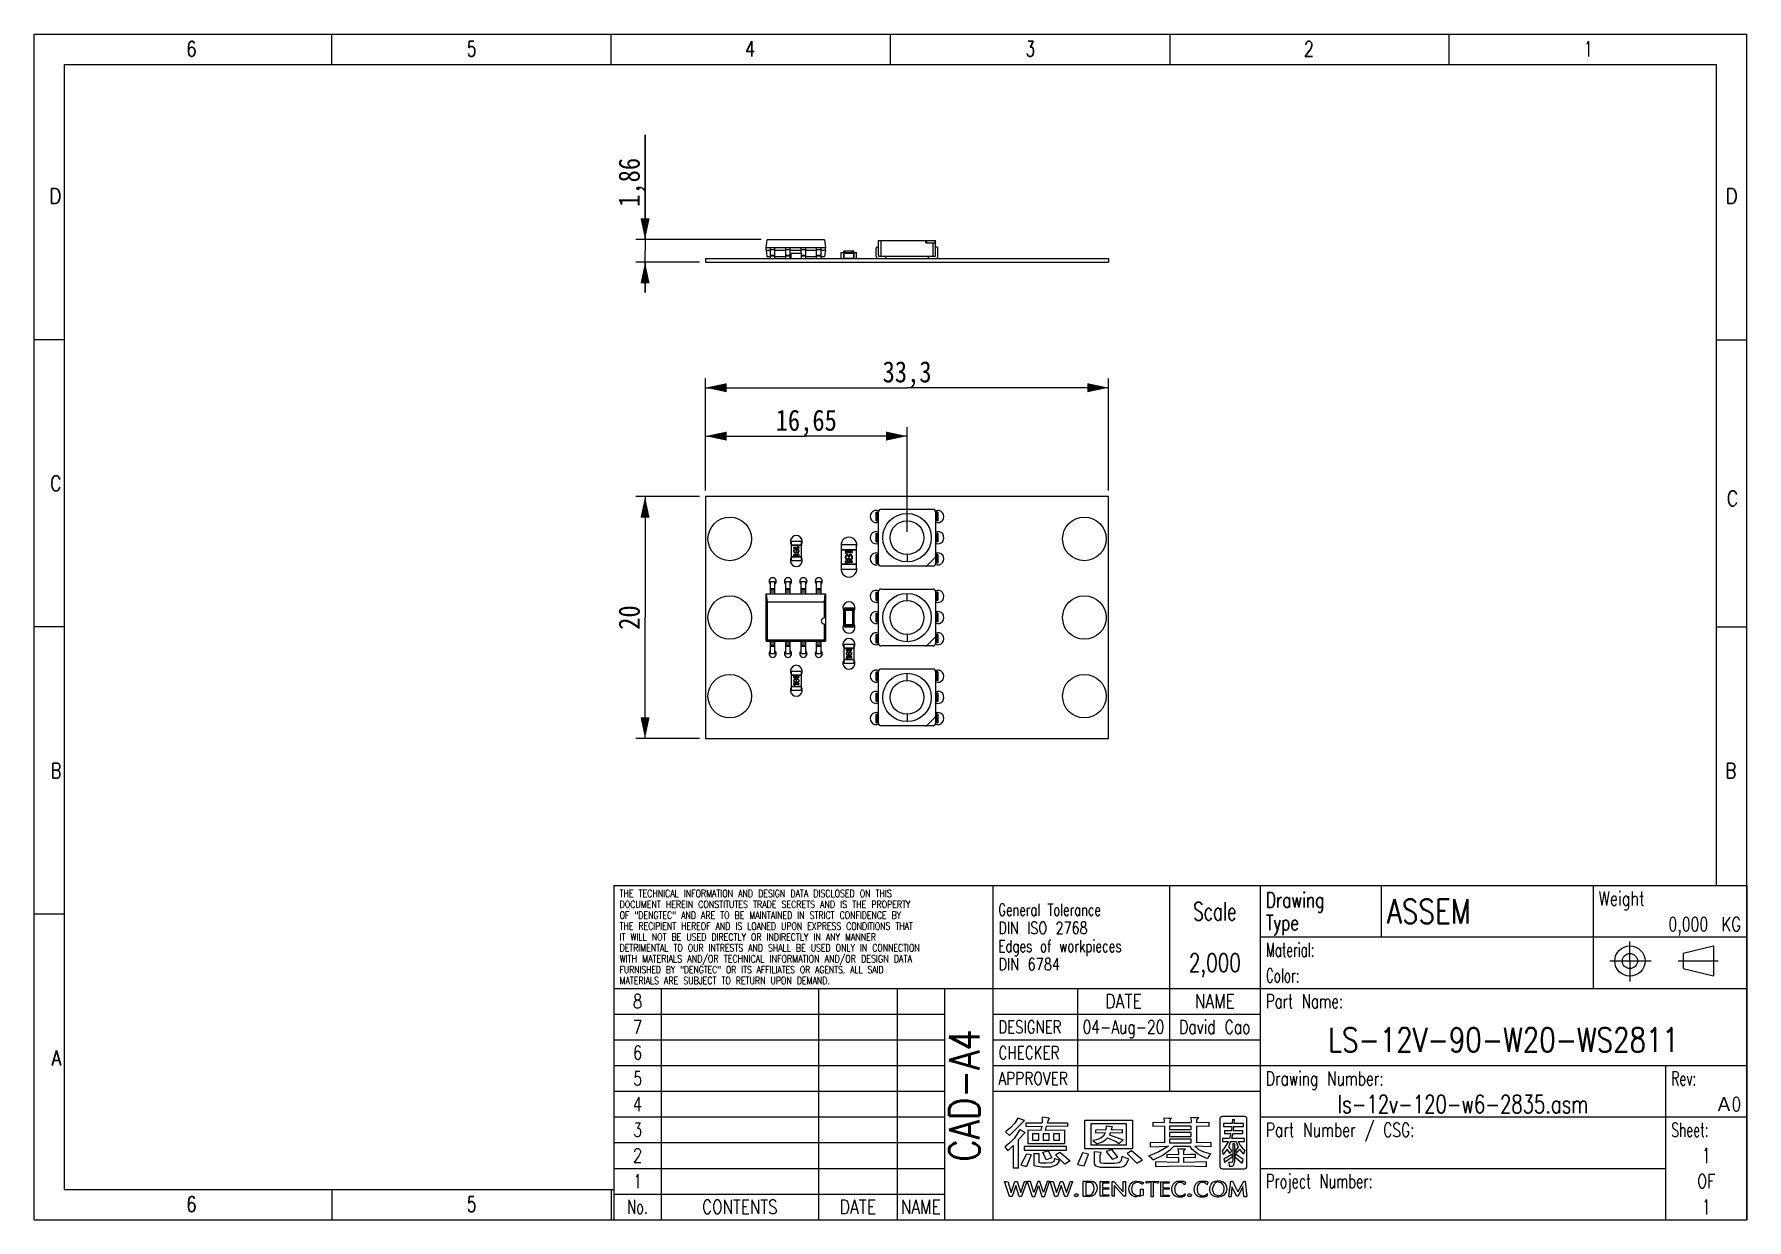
# Model space of a CAD drawing. Extents: x 4 to 145, y 3 to 102.
import ezdxf
from ezdxf.enums import TextEntityAlignment as Align

# ---------------------------------------------------------------- set-up
doc = ezdxf.new("R2010")
doc.units = 0
doc.header["$LTSCALE"] = 8.1675
doc.layers.get('0').update_dxf_attribs({"linetype": 'CONTINUOUS'})
for name, color, linetype in [('06___PRT_ALL_SURFS', 7, 'CONTINUOUS'), ('C06032', 7, 'CONTINUOUS'), ('LED_CHIP_5050_BASE2', 7, 'CONTINUOUS'), ('LED_CHIP_5050_ELETRODE2', 7, 'CONTINUOUS'), ('LED_CHIP_5050_SLICONE2', 7, 'CONTINUOUS'), ('LS-12V-90-W20-WS28114', 7, 'CONTINUOUS'), ('LS-12V-90-W20-WS28119', 7, 'CONTINUOUS'), ('LS-12V-90-W20-WS2811_PADS2', 7, 'CONTINUOUS'), ('LS-12V-90-W20-WS2811_PLATE2', 7, 'CONTINUOUS'), ('R0603-12', 7, 'CONTINUOUS'), ('R0603_22', 7, 'CONTINUOUS'), ('R0805-12', 7, 'CONTINUOUS'), ('R0805_22', 7, 'CONTINUOUS'), ('SOP8_MODEL_PIN5TO82', 7, 'CONTINUOUS'), ('SOP8_MODEL_SOP8_BO2', 7, 'CONTINUOUS')]:
    doc.layers.add(name, color=color, linetype=linetype)
doc.styles.get("Standard").update_dxf_attribs({"font": 'SIMHEI.SHX', "width": 0.85})
doc.styles.add('TEXTSTYLE_2', font='TXT.TTF')
doc.styles.add('TEXTSTYLE_3', font='TXT.TTF')
doc.styles.add('TEXTSTYLE_4', font='TXT.TTF')
doc.styles.add('TEXTSTYLE_5', font='TXT.TTF')
doc.styles.add('TEXTSTYLE_6', font='TXT.TTF')
doc.styles.add('TEXTSTYLE_8', font='gdt', dxfattribs={"width": 0.55})
doc.dimstyles.get("Standard").update_dxf_attribs({"dimtxt": 2.5, "dimasz": 2.5, "dimexe": 1.25, "dimexo": 0.625, "dimtad": 1, "dimcen": 2.5, "dimazin": 3, "dimtfac": 1, "dimtmove": 0, "dimatfit": 3})

msp = doc.modelspace()

# ---------------------------------------------------------------- texts
at = {"layer": 'LS-12V-90-W20-WS28119', "color": 7, "style": 'TEXTSTYLE_2'}
for s, width, p in [('6', 0.785714, (16.909, 99.665)), ('4', 0.785714, (63.075, 99.665)), ('2', 0.785714, (109.242, 99.665)), ('D', 0.904762, (5.75, 87.5)), ('C', 0.833333, (5.75, 63.75)), ('B', 0.785714, (5.75, 40)), ('A', 0.857143, (5.75, 16.25)), ('6', 0.785714, (16.909, 4.165))]:
    msp.add_text(s, height=1.25, dxfattribs=dict(at, width=width)).set_placement(p, align=Align.RIGHT)
for s, width, p in [('5', 0.714286, (39.258, 99.665)), ('3', 0.714286, (85.425, 99.665)), ('1', 0.571429, (131.591, 99.665)), ('D', 0.904762, (143.25, 87.5)), ('B', 0.785714, (143.25, 40)), ('5', 0.714286, (39.258, 4.165))]:
    msp.add_text(s, height=1.25, dxfattribs=dict(at, width=width)).set_placement(p)
at = {"layer": 'LS-12V-90-W20-WS28119', "color": 7, "style": 'TEXTSTYLE_2', "text_generation_flag": 2, "width": 0.833333}
msp.add_text('C', height=1.25, rotation=180, dxfattribs=at).set_placement((144.292, 63.75), align=Align.RIGHT)
at = {"layer": 'LS-12V-90-W20-WS28119', "color": 3}
for s, height, style, width, p in [('THE TECHNICAL INFORMATION AND DESIGN DATA DISCLOSED ON THIS', 0.6, 'TEXTSTYLE_3', 0.786118, (51.869, 30.175)), ('DOCUMENT HEREIN CONSTITUTES TRADE SECRETS AND IS THE PROPERTY', 0.6, 'TEXTSTYLE_3', 0.790398, (51.869, 29.275)), ('Drawing', 1.25, 'TEXTSTYLE_5', 0.744898, (105.269, 29.312)), ('ASSEM', 2, 'TEXTSTYLE_5', 0.8, (115.269, 28)), ('Weight ', 1.15, 'TEXTSTYLE_5', 0.768707, (132.769, 29.487)), ('OF "DENGTEC" AND ARE TO BE MAINTAINED IN STRICT CONFIDENCE BY', 0.6, 'TEXTSTYLE_3', 0.782592, (51.869, 28.375)), ('General Tolerance', 1, 'TEXTSTYLE_4', 0.693277, (83.169, 28.625)), ('Type ', 1.25, 'TEXTSTYLE_5', 0.738095, (105.269, 27.437)), ('THE RECIPIENT HEREOF AND IS LOANED UPON EXPRESS CONDITIONS THAT', 0.6, 'TEXTSTYLE_3', 0.779289, (51.869, 27.475)), ('IT WILL NOT BE USED DIRECTLY OR INDIRECTLY IN ANY MANNER ', 0.6, 'TEXTSTYLE_3', 0.784879, (51.869, 26.575)), ('DIN ISO 2768', 1, 'TEXTSTYLE_4', 0.771825, (83.169, 27.125)), ('WITH MATERIALS AND/OR TECHNICAL INFORMATION AND/OR DESIGN DATA', 0.6, 'TEXTSTYLE_3', 0.797619, (51.869, 24.775)), ('DETRIMENTAL TO OUR INTRESTS AND SHALL BE USED ONLY IN CONNECTION ', 0.6, 'TEXTSTYLE_3', 0.780586, (51.869, 25.675)), ('Edges of workpieces', 1, 'TEXTSTYLE_4', 0.711779, (83.169, 25.625)), ('Material:', 1.15, 'TEXTSTYLE_5', 0.621693, (105.269, 25.237)), ('FURNISHED BY "DENGTEC" OR ITS AFFILIATES OR AGENTS. ALL SAID', 0.6, 'TEXTSTYLE_3', 0.76746, (51.869, 23.875)), ('DIN 6784', 1, 'TEXTSTYLE_4', 0.782738, (83.169, 24.125)), ('Color:', 1.15, 'TEXTSTYLE_5', 0.626984, (105.269, 23.112)), ('MATERIALS ARE SUBJECT TO RETURN UPON DEMAND.', 0.6, 'TEXTSTYLE_3', 0.785714, (51.869, 22.975)), ('Part Name:', 1.15, 'TEXTSTYLE_5', 0.7, (105.269, 20.987)), ('DESIGNER', 1.05, 'TEXTSTYLE_6', 0.764881, (83.169, 18.912)), ('CHECKER', 1.05, 'TEXTSTYLE_6', 0.778912, (83.169, 16.787)), ('APPROVER', 1.05, 'TEXTSTYLE_6', 0.791667, (83.169, 14.662)), ('Drawing Number:', 1.15, 'TEXTSTYLE_5', 0.72381, (105.269, 14.612)), ('Rev:', 1.15, 'TEXTSTYLE_5', 0.642857, (138.769, 14.612)), ('Part Number / CSG:', 1.15, 'TEXTSTYLE_5', 0.727513, (105.269, 10.362)), ('Sheet:', 1.15, 'TEXTSTYLE_5', 0.642857, (138.769, 10.362)), ('Project Number:', 1.15, 'TEXTSTYLE_5', 0.680952, (105.269, 6.112))]:
    msp.add_text(s, height=height, dxfattribs=dict(at, style=style, width=width)).set_placement(p)
at = {"layer": 'LS-12V-90-W20-WS28119', "color": 3, "style": 'TEXTSTYLE_5'}
for s, height, width, p in [('Scale', 1.5, 0.671429, (101.05, 28.25)), ('2,000', 1.5, 0.742857, (101.05, 24)), ('8', 1.15, 0.785714, (53.35, 20.987)), ('DATE', 1.15, 0.833333, (93.5, 20.987)), ('NAME', 1.15, 0.803571, (101.05, 20.987)), ('7', 1.15, 0.785714, (53.35, 18.862)), ('04-Aug-20', 1.1, 0.761905, (93.5, 18.887)), ('David Cao', 1.15, 0.73545, (101.05, 18.862)), ('LS-12V-90-W20-WS2811', 2, 0.791667, (124.9, 17.375)), ('6', 1.15, 0.785714, (53.35, 16.737)), ('5', 1.15, 0.714286, (53.35, 14.612)), ('4', 1.15, 0.785714, (53.35, 12.487)), ('ls-12v-120-w6-2835.asm', 1.5, 0.727273, (121.55, 12.312)), ('3', 1.15, 0.714286, (53.35, 10.362)), ('2', 1.15, 0.785714, (53.35, 8.237)), ('1', 1.25, 0.571429, (141.65, 8.187)), ('1', 1.15, 0.571429, (53.35, 6.112)), ('OF', 1.15, 0.75, (141.65, 6.112)), ('No.', 1.15, 0.690476, (53.35, 3.987)), ('CONTENTS', 1.15, 0.800595, (61.8, 3.987)), ('DATE', 1.15, 0.833333, (71.55, 3.987)), ('NAME', 1.15, 0.803571, (76.75, 3.987)), ('1', 1.25, 0.571429, (141.65, 3.937))]:
    msp.add_text(s, height=height, dxfattribs=dict(at, width=width)).set_placement(p, align=Align.CENTER)
for s, width, p in [('0,000', 0.742857, (141.821, 27.362)), (' KG', 0.785714, (144.531, 27.362)), ('0', 0.785714, (144.531, 12.487))]:
    msp.add_text(s, height=1.15, dxfattribs=dict(at, width=width)).set_placement(p, align=Align.RIGHT)
at = {"layer": 'LS-12V-90-W20-WS28119', "color": 3, "style": 'TEXTSTYLE_2', "width": 0.825397}
msp.add_text('CAD-A4', height=2.5, rotation=90, dxfattribs=at).set_placement((81.606, 19.253), align=Align.RIGHT)
at = {"layer": 'LS-12V-90-W20-WS28119', "color": 3, "style": 'TEXTSTYLE_8'}
msp.add_text('A', height=1.15, dxfattribs=at).set_placement((143.628, 12.487), align=Align.RIGHT)

# ---------------------------------------------------------------- blocks, each defined once
blk = doc.blocks.new('SYMBOL_283_BL0', base_point=(93.7, 8.72))
at = {"layer": 'LS-12V-90-W20-WS28119', "color": 7}
for p, q in [((84.08, 10.47), (85.33, 11.71)), ((84.53, 11.48), (84.16, 11.09)), ((84.78, 11.9), (84.53, 11.48)), ((85.33, 11.71), (84.78, 11.9)), ((85.43, 11.53), (85.43, 11.21)), ((85.43, 11.53), (86.79, 11.51)), ((86.79, 11.98), (86.79, 11.51)), ((87.36, 11.9), (86.79, 11.98)), ((87.36, 11.9), (87.2, 11.51)), ((87.2, 11.51), (88.87, 11.52)), ((88.87, 11.52), (88.87, 11.22)), ((90.31, 9.38), (90.32, 11.75)), ((90.32, 11.75), (94.25, 11.75)), ((90.81, 11.43), (90.81, 9.69)), ((93.75, 11.43), (90.81, 11.43)), ((93.75, 9.69), (93.75, 11.43)), ((94.25, 11.75), (94.25, 9.38)), ((95.92, 11.58), (96.88, 11.54)), ((95.92, 11.58), (95.92, 11.21)), ((96.83, 11.94), (96.88, 11.54)), ((96.83, 11.94), (97.23, 11.9)), ((97.23, 11.9), (97.46, 11.9)), ((97.33, 11.69), (97.32, 11.54)), ((97.32, 11.54), (99.1, 11.54)), ((97.36, 11.79), (97.33, 11.69)), ((97.46, 11.9), (97.36, 11.79)), ((99.07, 11.99), (99.1, 11.54)), ((99.07, 11.99), (99.25, 11.97)), ((99.25, 11.97), (99.52, 11.95)), ((99.52, 11.95), (99.74, 11.95)), ((99.57, 11.8), (99.53, 11.7)), ((99.53, 11.7), (99.53, 11.54)), ((99.53, 11.54), (100.57, 11.58)), ((99.74, 11.95), (99.57, 11.8)), ((100.57, 11.58), (100.57, 11.2)), ((101.48, 11.84), (101.48, 7.92)), ((103.51, 12.04), (101.67, 12.04)), ((102.49, 11.45), (101.77, 11.45)), ((101.77, 11.45), (101.77, 11.2)), ((102.52, 11.83), (102.49, 11.45)), ((102.52, 11.83), (102.67, 11.78)), ((102.64, 11.45), (102.67, 11.78)), ((103.41, 11.45), (102.64, 11.45)), ((103.41, 11.2), (103.41, 11.45)), ((103.71, 7.92), (103.71, 11.84)), ((84.16, 11.09), (83.76, 10.77)), ((83.76, 10.77), (84.08, 10.47)), ((84.5, 10.25), (84.08, 9.83)), ((84.95, 10.97), (84.5, 10.25)), ((84.83, 10.15), (85.38, 10.73)), ((84.83, 7.77), (84.83, 10.15)), ((84.95, 10.97), (85.38, 10.73)), ((85.44, 11.21), (86.75, 11.24)), ((86.67, 10.89), (85.61, 10.91)), ((85.61, 10.91), (85.61, 9.81)), ((86, 10.63), (86, 10.09)), ((86.01, 10.63), (86.5, 10.63)), ((86.01, 10.09), (86.5, 10.09)), ((86.5, 10.09), (86.5, 10.63)), ((86.75, 11.24), (86.67, 10.89)), ((86.86, 10.63), (86.86, 10.09)), ((86.86, 10.63), (87.36, 10.63)), ((86.86, 10.09), (87.36, 10.09)), ((87.12, 11.24), (87.04, 10.89)), ((88.64, 10.91), (87.04, 10.89)), ((88.87, 11.22), (87.12, 11.24)), ((87.36, 10.09), (87.36, 10.63)), ((87.73, 10.63), (87.73, 10.09)), ((87.74, 10.63), (88.23, 10.63)), ((87.74, 10.09), (88.23, 10.09)), ((88.23, 10.09), (88.23, 10.63)), ((88.64, 10.91), (88.63, 9.81)), ((91.28, 10.12), (90.98, 10.05)), ((90.98, 10.05), (91.18, 9.9)), ((91.18, 10.91), (91.18, 10.66)), ((92, 10.68), (91.22, 10.65)), ((91.23, 10.96), (92.04, 10.95)), ((91.63, 10.26), (91.28, 10.12)), ((91.3, 9.77), (91.69, 9.92)), ((91.86, 10.44), (91.63, 10.26)), ((91.69, 9.92), (92.01, 10.11)), ((92, 10.68), (91.86, 10.44)), ((92.01, 10.11), (92.19, 10.28)), ((92.07, 11.28), (92.04, 10.95)), ((92.07, 11.28), (92.56, 11.21)), ((92.19, 10.28), (92.44, 10.18)), ((92.41, 10.68), (92.34, 10.52)), ((92.34, 10.52), (93.48, 10.11)), ((93.39, 10.65), (92.41, 10.68)), ((92.44, 10.18), (92.84, 9.99)), ((92.56, 11.21), (92.48, 10.93)), ((92.48, 10.93), (93.39, 10.96)), ((92.84, 9.99), (93.15, 9.8)), ((93.15, 9.8), (93.48, 10.11)), ((93.39, 10.96), (93.39, 10.65)), ((96.89, 11.24), (95.92, 11.21)), ((96.89, 11.24), (96.89, 9.86)), ((99.11, 11.24), (97.32, 11.24)), ((97.32, 11.24), (97.32, 10.96)), ((97.32, 10.96), (99.11, 10.96)), ((99.11, 10.72), (97.32, 10.72)), ((97.32, 10.72), (97.32, 10.4)), ((97.32, 10.4), (99.11, 10.4)), ((99.11, 10.16), (97.32, 10.16)), ((97.32, 10.16), (97.32, 9.86)), ((99.11, 10.96), (99.11, 11.24)), ((99.11, 10.4), (99.11, 10.72)), ((99.11, 9.86), (99.11, 10.16)), ((100.57, 11.2), (99.53, 11.24)), ((99.53, 11.24), (99.53, 9.86)), ((102.18, 9.97), (101.66, 9.17)), ((102.26, 10.23), (101.7, 10.23)), ((101.7, 10.23), (101.7, 9.97)), ((101.7, 9.97), (102.18, 9.97)), ((101.77, 11.2), (102.46, 11.2)), ((101.84, 10.87), (102.42, 10.87)), ((101.84, 10.87), (101.84, 10.61)), ((102.37, 10.61), (101.84, 10.61)), ((102.36, 9.97), (102.17, 9.54)), ((102.37, 10.61), (102.26, 10.23)), ((102.36, 9.97), (102.82, 9.97)), ((102.46, 11.2), (102.42, 10.87)), ((102.53, 10.61), (102.44, 10.23)), ((103.49, 10.23), (102.44, 10.23)), ((103.35, 10.61), (102.53, 10.61)), ((102.61, 11.2), (102.57, 10.87)), ((102.57, 10.87), (103.35, 10.87)), ((102.61, 11.2), (103.41, 11.2)), ((102.82, 9.97), (102.98, 9.51)), ((102.97, 9.97), (103.14, 9.64)), ((102.97, 9.97), (103.49, 9.97)), ((103.35, 10.87), (103.35, 10.61)), ((103.49, 10.23), (103.49, 9.97)), ((84.08, 9.83), (83.71, 9.54)), ((83.71, 9.54), (83.95, 9.19)), ((83.95, 9.19), (84.4, 9.65)), ((84.4, 9.65), (84.4, 7.76)), ((85.5, 8.93), (85.02, 8.05)), ((88.79, 9.57), (85.29, 9.57)), ((85.29, 9.57), (85.29, 9.26)), ((85.29, 9.26), (88.79, 9.26)), ((85.89, 8.88), (85.5, 8.93)), ((85.89, 8.88), (85.5, 7.91)), ((85.61, 9.81), (88.63, 9.81)), ((86.1, 8.99), (86.5, 8.97)), ((86.1, 8.99), (86.1, 7.99)), ((86.5, 8.97), (86.5, 8.25)), ((86.83, 9.09), (87.28, 9.19)), ((87.12, 8.47), (86.83, 9.09)), ((87.58, 8.61), (87.12, 8.47)), ((87.28, 9.19), (87.58, 8.61)), ((87.81, 8.57), (87.75, 8.33)), ((88.24, 8.4), (87.81, 8.57)), ((87.9, 8.88), (88.26, 9.09)), ((88.66, 8.11), (87.9, 8.88)), ((88.26, 9.09), (89.1, 8.38)), ((88.79, 9.27), (88.79, 9.57)), ((90.12, 9.03), (89.71, 8.06)), ((90.61, 8.94), (90.12, 9.03)), ((90.27, 7.97), (90.61, 8.93)), ((94.25, 9.38), (90.31, 9.38)), ((90.81, 9.69), (93.75, 9.69)), ((91.09, 9.11), (91.09, 8.13)), ((91.67, 9.06), (91.09, 9.11)), ((91.18, 9.9), (91.3, 9.77)), ((91.57, 8.84), (91.67, 9.06)), ((91.59, 8.29), (91.57, 8.84)), ((92.53, 9.3), (92.07, 9.15)), ((92.07, 9.15), (92.58, 8.51)), ((93.05, 8.69), (92.53, 9.3)), ((92.58, 8.51), (93.05, 8.69)), ((93.38, 8.72), (93.32, 8.43)), ((93.94, 8.51), (93.39, 8.72)), ((93.73, 8.11), (93.94, 8.51)), ((94.17, 9.19), (93.8, 8.97)), ((93.8, 8.97), (94.6, 8.18)), ((95.06, 8.45), (94.17, 9.19)), ((96.44, 9.11), (95.57, 8.76)), ((95.57, 8.76), (95.75, 8.67)), ((96.89, 9.86), (95.72, 9.9)), ((95.72, 9.9), (95.72, 9.54)), ((95.72, 9.54), (97.22, 9.58)), ((95.75, 8.67), (95.94, 8.46)), ((95.95, 8.46), (96.7, 8.83)), ((97.22, 9.58), (96.44, 9.11)), ((96.7, 8.83), (97.38, 9.3)), ((97.08, 8.94), (98.04, 8.91)), ((97.08, 8.94), (97.08, 8.61)), ((98.04, 8.65), (97.08, 8.61)), ((97.32, 9.86), (99.11, 9.86)), ((97.38, 9.3), (97.63, 9.55)), ((99.01, 9.55), (97.63, 9.55)), ((98, 9.39), (98.04, 9.05)), ((98, 9.39), (98.19, 9.37)), ((98.04, 9.05), (98.04, 8.91)), ((98.04, 8.65), (98.04, 8.24)), ((98.19, 9.37), (98.46, 9.36)), ((98.46, 9.36), (98.63, 9.36)), ((98.49, 9.23), (98.46, 9.14)), ((98.46, 9.14), (98.46, 8.91)), ((98.46, 8.91), (98.98, 8.92)), ((99.42, 8.61), (98.46, 8.65)), ((98.46, 8.65), (98.46, 8.24)), ((98.63, 9.36), (98.49, 9.23)), ((98.98, 8.92), (99.42, 8.94)), ((99.17, 9.31), (99.01, 9.55)), ((99.71, 8.89), (99.17, 9.31)), ((99.41, 9.58), (99.71, 9.32)), ((100.72, 9.53), (99.41, 9.58)), ((99.42, 8.94), (99.42, 8.61)), ((100.72, 9.9), (99.53, 9.86)), ((99.71, 9.32), (100.15, 9.11)), ((100.44, 8.53), (99.71, 8.89)), ((100.15, 9.11), (100.73, 8.96)), ((100.49, 8.68), (100.44, 8.53)), ((100.6, 8.84), (100.49, 8.68)), ((100.73, 8.96), (100.6, 8.84)), ((100.72, 9.9), (100.72, 9.53)), ((101.66, 9.17), (101.75, 8.9)), ((102.07, 9.35), (101.75, 8.9)), ((101.8, 8.54), (102.45, 8.94)), ((101.8, 8.54), (101.85, 8.25)), ((102.48, 8.67), (101.85, 8.25)), ((102.33, 8.97), (102.07, 9.35)), ((102.17, 9.54), (102.42, 9.21)), ((102.42, 9.21), (102.33, 8.97)), ((102.45, 8.94), (102.48, 8.67)), ((102.68, 9.77), (102.54, 9.77)), ((102.54, 9.77), (102.54, 8.45)), ((102.68, 9.77), (102.68, 8.29)), ((102.76, 8.94), (102.7, 8.7)), ((102.7, 8.7), (103.32, 8.19)), ((102.98, 9.51), (102.75, 9.23)), ((102.75, 9.23), (102.82, 9)), ((103.39, 8.49), (102.76, 8.94)), ((103.09, 9.33), (102.82, 9)), ((103.09, 9.33), (103.23, 9.14)), ((103.14, 9.64), (103.33, 9.41)), ((103.23, 9.14), (103.43, 8.94)), ((103.32, 8.19), (103.39, 8.49)), ((103.33, 9.41), (103.52, 9.25)), ((103.52, 9.25), (103.43, 8.94)), ((84.83, 7.76), (84.4, 7.76)), ((85.03, 8.05), (85.5, 7.91)), ((86.1, 7.99), (86.78, 7.89)), ((86.68, 8.19), (86.5, 8.25)), ((87.12, 8.17), (86.68, 8.19)), ((86.78, 7.89), (87.5, 7.89)), ((87.56, 8.2), (87.12, 8.17)), ((87.5, 7.89), (88.04, 8.06)), ((87.75, 8.33), (87.56, 8.2)), ((88.04, 8.06), (88.24, 8.4)), ((89.1, 8.38), (88.66, 8.11)), ((89.71, 8.06), (90.27, 7.97)), ((91.09, 8.13), (91.2, 7.95)), ((91.2, 7.95), (91.58, 7.85)), ((91.58, 7.85), (93.19, 7.85)), ((91.67, 8.19), (91.59, 8.29)), ((91.88, 8.15), (91.67, 8.19)), ((92.77, 8.15), (91.88, 8.15)), ((93.11, 8.2), (92.77, 8.15)), ((93.25, 8.29), (93.11, 8.2)), ((93.19, 7.85), (93.5, 7.92)), ((93.32, 8.43), (93.25, 8.29)), ((93.5, 7.92), (93.73, 8.11)), ((94.6, 8.18), (95.07, 8.46)), ((98.04, 8.24), (96.16, 8.28)), ((96.16, 8.28), (96.16, 7.91)), ((96.16, 7.91), (98.42, 7.95)), ((98.42, 7.95), (100.36, 7.91)), ((100.36, 8.28), (98.46, 8.24)), ((100.36, 7.91), (100.36, 8.28)), ((101.67, 7.72), (103.51, 7.72)), ((102.43, 8.24), (102.21, 8.27)), ((102.21, 8.27), (102.23, 7.94)), ((102.23, 7.94), (102.51, 7.93)), ((102.49, 8.26), (102.43, 8.24)), ((102.52, 8.33), (102.49, 8.26)), ((102.51, 7.93), (102.62, 8.04)), ((102.54, 8.45), (102.52, 8.33)), ((102.62, 8.04), (102.68, 8.29)), ((83.68, 6.67), (83.9, 6.67)), ((84.08, 5.43), (83.68, 6.67)), ((83.94, 6.67), (84.22, 5.75)), ((84.22, 5.75), (84.54, 6.67)), ((84.6, 6.35), (84.3, 5.43)), ((84.54, 6.67), (84.72, 6.67)), ((84.89, 5.43), (84.6, 6.35)), ((84.72, 6.67), (85.03, 5.76)), ((85.03, 5.76), (85.32, 6.67)), ((85.52, 6.67), (85.09, 5.43)), ((85.32, 6.67), (85.52, 6.67)), ((85.56, 6.67), (85.96, 5.43)), ((85.82, 6.67), (85.56, 6.67)), ((86.1, 5.75), (85.82, 6.67)), ((86.42, 6.67), (86.1, 5.75)), ((86.18, 5.43), (86.48, 6.35)), ((86.6, 6.67), (86.42, 6.67)), ((86.48, 6.35), (86.77, 5.43)), ((86.91, 5.76), (86.6, 6.67)), ((87.2, 6.67), (86.91, 5.76)), ((86.98, 5.43), (87.4, 6.67)), ((87.4, 6.67), (87.2, 6.67)), ((87.45, 6.67), (87.7, 6.67)), ((87.84, 5.43), (87.45, 6.67)), ((87.7, 6.67), (87.98, 5.75)), ((87.98, 5.75), (88.3, 6.67)), ((88.37, 6.35), (88.06, 5.43)), ((88.3, 6.67), (88.49, 6.67)), ((88.66, 5.43), (88.37, 6.35)), ((88.49, 6.67), (88.79, 5.76)), ((88.79, 5.76), (89.09, 6.67)), ((89.28, 6.67), (88.86, 5.43)), ((89.09, 6.67), (89.28, 6.67)), ((90.16, 6.67), (90.16, 5.45)), ((90.83, 6.67), (90.16, 6.67)), ((90.39, 6.59), (90.39, 5.53)), ((90.62, 6.58), (90.39, 6.58)), ((90.85, 6.55), (90.62, 6.58)), ((91.03, 6.64), (90.83, 6.67)), ((90.96, 6.47), (90.85, 6.55)), ((90.93, 5.64), (91.04, 5.82)), ((91.03, 6.33), (90.96, 6.47)), ((91.22, 6.5), (91.03, 6.64)), ((91.07, 6.16), (91.03, 6.33)), ((91.04, 5.82), (91.07, 6.06)), ((91.07, 6.06), (91.07, 6.16)), ((91.13, 5.6), (91.29, 5.85)), ((91.22, 6.5), (91.31, 6.31)), ((91.33, 6.1), (91.29, 5.85)), ((91.31, 6.31), (91.33, 6.1)), ((91.59, 6.66), (92.29, 6.66)), ((91.59, 5.45), (91.59, 6.66)), ((92.29, 6.54), (91.77, 6.54)), ((91.77, 6.54), (91.77, 6.15)), ((91.77, 6.15), (92.29, 6.15)), ((92.29, 6.03), (91.77, 6.03)), ((91.77, 6.03), (91.77, 5.56)), ((92.29, 6.66), (92.29, 6.54)), ((92.29, 6.15), (92.29, 6.03)), ((92.56, 5.45), (92.56, 6.67)), ((92.56, 6.67), (92.71, 6.67)), ((92.71, 6.67), (93.49, 5.82)), ((93.53, 5.45), (92.74, 6.33)), ((92.74, 6.33), (92.74, 5.45)), ((93.49, 5.82), (93.49, 6.67)), ((93.49, 6.67), (93.67, 6.67)), ((93.67, 6.67), (93.67, 5.45)), ((93.95, 6.21), (93.93, 6.03)), ((93.93, 6.03), (94, 5.73)), ((94.07, 6.46), (93.95, 6.21)), ((94, 5.73), (94.17, 5.54)), ((94.28, 6.62), (94.07, 6.46)), ((94.19, 6.18), (94.18, 6.05)), ((94.18, 6.05), (94.2, 5.88)), ((94.22, 6.3), (94.19, 6.18)), ((94.2, 5.88), (94.26, 5.74)), ((94.29, 6.42), (94.22, 6.3)), ((94.26, 5.74), (94.37, 5.61)), ((94.45, 6.68), (94.28, 6.62)), ((94.43, 6.54), (94.29, 6.42)), ((94.63, 6.61), (94.43, 6.54)), ((94.59, 6.69), (94.45, 6.68)), ((94.59, 6.69), (94.87, 6.68)), ((94.78, 6.59), (94.63, 6.61)), ((95.04, 6.44), (94.78, 6.59)), ((94.87, 6.68), (95.15, 6.59)), ((94.92, 5.56), (94.92, 6.02)), ((94.92, 6.02), (95.14, 6.02)), ((95.1, 6.44), (95.04, 6.44)), ((95.15, 6.59), (95.1, 6.44)), ((95.14, 6.02), (95.14, 5.5)), ((95.36, 6.68), (96.39, 6.69)), ((95.36, 6.68), (95.36, 6.56)), ((95.36, 6.56), (95.44, 6.56)), ((95.44, 6.56), (95.76, 6.6)), ((95.76, 6.6), (95.76, 5.43)), ((95.99, 5.43), (95.99, 6.6)), ((95.99, 6.6), (96.32, 6.56)), ((96.32, 6.56), (96.39, 6.56)), ((96.39, 6.69), (96.39, 6.57)), ((96.58, 6.64), (97.28, 6.64)), ((96.58, 5.43), (96.58, 6.64)), ((97.28, 6.53), (96.76, 6.53)), ((96.76, 6.53), (96.76, 6.13)), ((96.76, 6.13), (97.28, 6.13)), ((97.28, 6.02), (96.76, 6.02)), ((96.76, 6.02), (96.76, 5.54)), ((97.28, 6.64), (97.28, 6.53)), ((97.28, 6.13), (97.28, 6.02)), ((97.47, 6.05), (97.47, 6.04)), ((97.73, 6.05), (97.73, 6.07)), ((98.22, 6.69), (98.14, 6.68)), ((98.18, 6.61), (98.19, 6.61)), ((98.19, 6.61), (98.21, 6.61)), ((98.21, 6.61), (98.23, 6.61)), ((98.23, 6.61), (98.3, 6.59)), ((98.37, 6.68), (98.29, 6.68)), ((98.44, 6.67), (98.37, 6.68)), ((98.45, 6.51), (98.52, 6.46)), ((98.52, 6.46), (98.6, 6.46)), ((98.6, 6.46), (98.65, 6.6)), ((99.33, 6.05), (99.33, 6.04)), ((99.59, 6.05), (99.59, 6.07)), ((100.07, 6.69), (100, 6.68)), ((100.04, 6.61), (100.04, 6.61)), ((100.04, 6.61), (100.06, 6.61)), ((100.06, 6.61), (100.09, 6.61)), ((100.09, 6.61), (100.16, 6.59)), ((100.22, 6.68), (100.14, 6.68)), ((100.3, 6.67), (100.22, 6.68)), ((100.3, 6.51), (100.37, 6.46)), ((100.37, 6.46), (100.46, 6.46)), ((100.46, 6.46), (100.5, 6.6)), ((100.64, 6.23), (100.61, 6.04)), ((100.61, 6.04), (100.62, 5.93)), ((100.62, 5.93), (100.65, 5.8)), ((100.74, 6.44), (100.64, 6.23)), ((100.65, 5.8), (100.76, 5.62)), ((100.74, 6.45), (100.89, 6.6)), ((100.87, 6.06), (100.93, 6.31)), ((100.91, 5.81), (100.87, 6.06)), ((100.89, 6.6), (101.09, 6.69)), ((100.91, 5.81), (100.95, 5.71)), ((100.93, 6.31), (101.05, 6.51)), ((101.08, 5.57), (100.95, 5.71)), ((101.18, 6.61), (101.05, 6.51)), ((101.09, 6.69), (101.28, 6.71)), ((101.33, 6.64), (101.18, 6.61)), ((101.53, 6.7), (101.28, 6.71)), ((101.33, 6.64), (101.52, 6.59)), ((101.71, 5.71), (101.51, 5.52)), ((101.63, 6.52), (101.52, 6.59)), ((101.78, 6.62), (101.53, 6.7)), ((101.73, 6.4), (101.63, 6.52)), ((101.76, 5.81), (101.71, 5.71)), ((101.73, 6.4), (101.78, 6.3)), ((101.81, 6.06), (101.76, 5.81)), ((101.78, 6.62), (101.9, 6.52)), ((101.78, 6.3), (101.8, 6.18)), ((101.8, 6.18), (101.81, 6.06)), ((101.86, 5.58), (102.02, 5.79)), ((101.9, 6.52), (101.97, 6.42)), ((102.04, 6.24), (101.97, 6.42)), ((102.02, 5.79), (102.07, 6.02)), ((102.07, 6.02), (102.04, 6.24)), ((102.2, 5.43), (102.37, 6.69)), ((102.37, 6.69), (102.5, 6.69)), ((102.47, 6.24), (102.4, 5.43)), ((102.87, 5.46), (102.47, 6.24)), ((102.5, 6.69), (102.96, 5.8)), ((102.96, 5.8), (103.44, 6.69)), ((103.38, 6.26), (102.97, 5.46)), ((103.45, 5.43), (103.38, 6.26)), ((103.44, 6.69), (103.57, 6.69)), ((103.57, 6.69), (103.71, 5.43)), ((84.3, 5.43), (84.08, 5.43)), ((85.09, 5.43), (84.89, 5.43)), ((85.96, 5.43), (86.18, 5.43)), ((86.77, 5.43), (86.98, 5.43)), ((88.06, 5.43), (87.84, 5.43)), ((88.86, 5.43), (88.66, 5.43)), ((89.46, 5.52), (89.48, 5.6)), ((89.49, 5.44), (89.46, 5.52)), ((89.48, 5.6), (89.56, 5.65)), ((89.56, 5.42), (89.49, 5.44)), ((89.56, 5.65), (89.65, 5.65)), ((89.68, 5.43), (89.56, 5.42)), ((89.65, 5.65), (89.72, 5.61)), ((89.74, 5.48), (89.68, 5.43)), ((89.72, 5.61), (89.75, 5.55)), ((89.75, 5.55), (89.74, 5.48)), ((90.16, 5.45), (90.74, 5.45)), ((90.39, 5.53), (90.59, 5.54)), ((90.59, 5.54), (90.78, 5.55)), ((90.75, 5.45), (90.92, 5.48)), ((90.78, 5.55), (90.93, 5.64)), ((90.92, 5.48), (91.13, 5.6)), ((92.29, 5.45), (91.59, 5.45)), ((91.77, 5.56), (92.29, 5.56)), ((92.29, 5.56), (92.29, 5.45)), ((92.74, 5.45), (92.56, 5.45)), ((93.67, 5.45), (93.53, 5.45)), ((94.17, 5.54), (94.42, 5.44)), ((94.52, 5.52), (94.37, 5.61)), ((94.42, 5.44), (94.61, 5.42)), ((94.66, 5.49), (94.52, 5.52)), ((94.9, 5.45), (94.61, 5.42)), ((94.8, 5.51), (94.66, 5.49)), ((94.8, 5.51), (94.92, 5.56)), ((95.14, 5.5), (94.9, 5.45)), ((95.76, 5.43), (95.99, 5.43)), ((97.28, 5.43), (96.58, 5.43)), ((96.76, 5.54), (97.28, 5.54)), ((97.28, 5.54), (97.28, 5.43)), ((98.13, 5.39), (98.2, 5.39)), ((98.2, 5.39), (98.25, 5.39)), ((98.25, 5.39), (98.3, 5.4)), ((98.3, 5.4), (98.35, 5.41)), ((98.35, 5.41), (98.4, 5.42)), ((98.4, 5.42), (98.41, 5.42)), ((98.41, 5.42), (98.43, 5.43)), ((98.43, 5.43), (98.5, 5.45)), ((98.5, 5.45), (98.53, 5.46)), ((98.53, 5.46), (98.55, 5.47)), ((98.62, 5.62), (98.54, 5.62)), ((98.55, 5.47), (98.58, 5.49)), ((98.58, 5.49), (98.6, 5.51)), ((98.6, 5.51), (98.62, 5.62)), ((98.82, 5.49), (98.83, 5.57)), ((98.85, 5.44), (98.82, 5.49)), ((98.83, 5.57), (98.87, 5.63)), ((98.92, 5.42), (98.85, 5.44)), ((98.87, 5.63), (98.92, 5.65)), ((98.92, 5.65), (99.01, 5.65)), ((99, 5.42), (98.92, 5.42)), ((99.04, 5.43), (99, 5.42)), ((99.01, 5.65), (99.06, 5.62)), ((99.09, 5.46), (99.04, 5.43)), ((99.06, 5.62), (99.11, 5.57)), ((99.12, 5.53), (99.09, 5.46)), ((99.11, 5.57), (99.12, 5.53)), ((99.98, 5.39), (100.05, 5.39)), ((100.05, 5.39), (100.1, 5.39)), ((100.1, 5.39), (100.15, 5.4)), ((100.15, 5.4), (100.2, 5.41)), ((100.2, 5.41), (100.26, 5.42)), ((100.26, 5.42), (100.27, 5.42)), ((100.27, 5.42), (100.28, 5.43)), ((100.28, 5.43), (100.36, 5.45)), ((100.36, 5.45), (100.38, 5.46)), ((100.38, 5.46), (100.41, 5.47)), ((100.47, 5.62), (100.4, 5.62)), ((100.41, 5.47), (100.43, 5.49)), ((100.43, 5.49), (100.46, 5.51)), ((100.46, 5.51), (100.47, 5.62)), ((100.76, 5.62), (100.84, 5.55)), ((100.84, 5.55), (101.01, 5.46)), ((101.01, 5.46), (101.21, 5.41)), ((101.34, 5.48), (101.08, 5.57)), ((101.21, 5.41), (101.39, 5.41)), ((101.51, 5.52), (101.34, 5.48)), ((101.39, 5.41), (101.64, 5.45)), ((101.64, 5.45), (101.75, 5.5)), ((101.75, 5.5), (101.86, 5.58)), ((102.2, 5.43), (102.4, 5.43)), ((102.97, 5.46), (102.87, 5.46)), ((103.45, 5.43), (103.71, 5.43))]:
    blk.add_line(p, q, dxfattribs=at)
for centre, radius, start, end in [((101.67, 11.84), 0.2, 90, 180), ((103.51, 11.84), 0.2, 0, 90), ((101.67, 7.92), 0.2, 180, 270), ((103.51, 7.92), 0.2, 270, 360), ((98.1, 6.05), 0.625, 158.0467, 180.3952), ((98.21, 6.03), 0.731, 179.1046, 200.8922), ((98.15, 6.02), 0.683, 136.7287, 157.5392), ((98.09, 6.01), 0.616, 202.8963, 250.0701), ((98.08, 6.1), 0.579, 111.1471, 136.841), ((98.37, 6.08), 0.639, 160.119, 180.9693), ((98.61, 6.05), 0.872, 180.1894, 197.9684), ((98.23, 6.13), 0.485, 135.1351, 159.4747), ((98.15, 5.9), 0.388, 197.9155, 229.0523), ((98.13, 5.92), 0.76, 89.1542, 110.4525), ((98.23, 6.13), 0.484, 95.5685, 135.5687), ((98.24, 6.86), 0.173, 260.9564, 273.018), ((98.28, 6.87), 0.187, 261.6919, 272.7717), ((98.15, 6.09), 0.518, 63.4314, 72.1964), ((98.14, 6.09), 0.524, 54.3712, 63.3981), ((98.34, 6.02), 0.662, 68.5873, 81.3424), ((98.42, 6.24), 0.42, 58.0891, 67.5455), ((99.95, 6.05), 0.625, 158.0467, 180.3952), ((100.06, 6.03), 0.731, 179.1046, 200.8922), ((100.01, 6.02), 0.683, 136.7287, 157.5392), ((99.94, 6.01), 0.616, 202.8963, 250.0701), ((99.93, 6.1), 0.579, 111.1471, 136.841), ((100.23, 6.08), 0.639, 160.119, 180.9693), ((100.46, 6.05), 0.872, 180.1894, 197.9684), ((100.08, 6.13), 0.485, 135.1351, 159.4747), ((100, 5.9), 0.388, 197.9155, 229.0523), ((99.99, 5.92), 0.76, 89.1542, 110.4525), ((100.08, 6.13), 0.484, 95.5685, 135.5687), ((100.1, 6.86), 0.173, 260.9564, 273.018), ((100.13, 6.87), 0.187, 261.6919, 272.7717), ((100, 6.09), 0.519, 54.329, 72.1869), ((100.2, 6.02), 0.662, 68.5873, 81.3424), ((100.28, 6.24), 0.42, 58.0891, 67.5455), ((98.12, 6.1), 0.712, 250.2982, 270.5014), ((98.26, 6.03), 0.557, 229.1447, 246.9842), ((98.23, 5.97), 0.495, 247.3414, 266.3689), ((98.15, 6.13), 0.657, 274.3561, 282.4978), ((98.17, 6.04), 0.564, 282.3564, 291.9904), ((98.17, 6.08), 0.597, 290.9261, 300.3826), ((98.2, 6.02), 0.535, 300.1226, 310.0864), ((99.97, 6.1), 0.712, 250.2982, 270.5014), ((100.11, 6.03), 0.557, 229.1447, 246.9842), ((100.08, 5.97), 0.495, 247.3414, 266.3689), ((100, 6.13), 0.657, 274.3561, 282.4978), ((100.02, 6.04), 0.564, 282.3564, 291.9904), ((100.02, 6.08), 0.597, 290.9261, 300.3826), ((100.05, 6.02), 0.535, 300.1226, 310.0864)]:
    blk.add_arc(centre, radius, start, end, dxfattribs=at)
blk = doc.blocks.new('_FILLED')
at = {"color": 0, "linetype": 'BYBLOCK'}
blk.add_solid([(0, 0), (-1, 0.214), (-1, -0.214)], dxfattribs=at)
blk = doc.blocks.new('*D0')
at = {"layer": 'LS-12V-90-W20-WS28114', "color": 3}
for p, q in [((58.47, 63.28), (53.22, 63.28)), ((53.97, 63.28), (53.97, 53.28)), ((53.97, 43.28), (53.97, 53.28)), ((58.47, 43.28), (53.22, 43.28))]:
    blk.add_line(p, q, dxfattribs=at)
at = {"layer": 'LS-12V-90-W20-WS28114', "color": 3, "xscale": 1.75, "yscale": 1.75, "zscale": 1.75}
for p, rotation in [((53.97, 63.28), 90), ((53.97, 43.28), 270)]:
    blk.add_blockref('_FILLED', p, dxfattribs=dict(at, rotation=rotation))
at = {"layer": 'LS-12V-90-W20-WS28114', "color": 3, "width": 0.85}
blk.add_text('20', height=1.75, rotation=90, dxfattribs=at).set_placement((53.53, 53.28), align=Align.CENTER)
blk = doc.blocks.new('*D1')
at = {"layer": 'LS-12V-90-W20-WS28114', "color": 3}
for p, q in [((58.97, 63.78), (58.97, 73.03)), ((58.97, 72.28), (75.62, 72.28)), ((92.27, 72.28), (75.62, 72.28)), ((92.27, 63.78), (92.27, 73.03))]:
    blk.add_line(p, q, dxfattribs=at)
at = {"layer": 'LS-12V-90-W20-WS28114', "color": 3, "xscale": 1.75, "yscale": 1.75, "zscale": 1.75, "rotation": 180}
blk.add_blockref('_FILLED', (58.97, 72.28), dxfattribs=at)
at = {"layer": 'LS-12V-90-W20-WS28114', "color": 3, "xscale": 1.75, "yscale": 1.75, "zscale": 1.75}
blk.add_blockref('_FILLED', (92.27, 72.28), dxfattribs=at)
at = {"layer": 'LS-12V-90-W20-WS28114', "color": 3, "width": 0.85}
blk.add_text('33,3', height=1.75, dxfattribs=at).set_placement((75.62, 72.72), align=Align.CENTER)
blk = doc.blocks.new('*D2')
at = {"layer": 'LS-12V-90-W20-WS28114', "color": 3}
for p, q in [((53.97, 84.52), (53.97, 93.18)), ((53.97, 93.18), (53.97, 83.59)), ((63.55, 84.52), (53.22, 84.52)), ((53.97, 80.16), (53.97, 83.59)), ((58.47, 82.66), (53.22, 82.66)), ((53.97, 82.66), (53.97, 80.16))]:
    blk.add_line(p, q, dxfattribs=at)
at = {"layer": 'LS-12V-90-W20-WS28114', "color": 3, "xscale": 1.75, "yscale": 1.75, "zscale": 1.75}
for p, rotation in [((53.97, 84.52), 270), ((53.97, 82.66), 90)]:
    blk.add_blockref('_FILLED', p, dxfattribs=dict(at, rotation=rotation))
at = {"layer": 'LS-12V-90-W20-WS28114', "color": 3, "width": 0.85}
blk.add_text('1,86', height=1.75, rotation=90, dxfattribs=at).set_placement((53.53, 87.23))
blk = doc.blocks.new('*D3')
at = {"layer": 'LS-12V-90-W20-WS28114', "color": 3}
for p, q in [((58.97, 63.78), (58.97, 69.03)), ((58.97, 68.28), (67.29, 68.28)), ((75.62, 68.28), (67.29, 68.28)), ((75.62, 60.38), (75.62, 69.03))]:
    blk.add_line(p, q, dxfattribs=at)
at = {"layer": 'LS-12V-90-W20-WS28114', "color": 3, "xscale": 1.75, "yscale": 1.75, "zscale": 1.75, "rotation": 180}
blk.add_blockref('_FILLED', (58.97, 68.28), dxfattribs=at)
at = {"layer": 'LS-12V-90-W20-WS28114', "color": 3, "xscale": 1.75, "yscale": 1.75, "zscale": 1.75}
blk.add_blockref('_FILLED', (75.62, 68.28), dxfattribs=at)
at = {"layer": 'LS-12V-90-W20-WS28114', "color": 3, "width": 0.85}
blk.add_text('16,65', height=1.75, dxfattribs=at).set_placement((67.29, 68.72), align=Align.CENTER)

# ---------------------------------------------------------------- dimensions: what is measured, and where the dimension line sits
at = {"layer": 'LS-12V-90-W20-WS28114', "color": 3}
for base, p1, p2, picture, middle in [((53.967, 82.658), (63.551, 84.518), (58.467, 82.658), '*D2', (52.655, 90.202)), ((53.967, 43.282), (58.467, 63.282), (58.467, 43.282), '*D0', (53.321, 51.952))]:
    dim = msp.add_linear_dim(base=base, p1=p1, p2=p2, angle=270, dimstyle='Standard', dxfattribs=at)
    dim.commit()
    dim.dimension.update_dxf_attribs({"geometry": picture, "text_midpoint": middle, "dimtype": 128})
for base, p2, picture, middle in [((92.267, 72.282), (92.267, 63.782), '*D1', (72.642, 73.594)), ((75.617, 68.282), (75.617, 60.382), '*D3', (63.573, 69.594))]:
    dim = msp.add_linear_dim(base=base, p1=(58.967, 63.782), p2=p2, dimstyle='Standard', dxfattribs=at)
    dim.commit()
    dim.dimension.update_dxf_attribs({"geometry": picture, "text_midpoint": middle, "dimtype": 128})

# ---------------------------------------------------------------- linework, layer by layer
at = {"layer": '06___PRT_ALL_SURFS', "color": 7}
for p, q in [((70.407, 82.958), (70.407, 83.558)), ((71.227, 83.558), (70.407, 83.558)), ((70.417, 82.958), (70.417, 83.558)), ((71.217, 82.958), (71.217, 83.558)), ((71.227, 82.958), (71.227, 83.558)), ((71.227, 82.958), (70.407, 82.958)), ((70.407, 52.672), (70.407, 53.892)), ((70.407, 53.892), (71.227, 53.892)), ((70.417, 52.682), (70.417, 53.882)), ((70.417, 53.882), (71.217, 53.882)), ((71.217, 53.882), (71.217, 52.682)), ((71.227, 53.892), (71.227, 52.672)), ((71.227, 52.672), (70.407, 52.672)), ((71.217, 52.682), (70.417, 52.682))]:
    msp.add_line(p, q, dxfattribs=at)
at = {"layer": 'C06032', "color": 7}
for p, q in [((70.517, 83.408), (70.517, 83.558)), ((71.117, 83.558), (70.517, 83.558)), ((71.117, 83.408), (71.117, 83.558)), ((70.417, 83.458), (70.417, 83.408)), ((70.417, 83.458), (71.217, 83.458)), ((71.217, 83.408), (71.217, 83.458)), ((70.417, 53.982), (70.417, 53.892)), ((70.417, 53.982), (71.217, 53.982)), ((70.417, 53.892), (71.217, 53.892)), ((70.417, 53.882), (70.417, 52.682)), ((70.417, 53.882), (71.217, 53.882)), ((70.517, 53.982), (70.517, 54.082)), ((70.517, 54.082), (71.117, 54.082)), ((70.517, 53.982), (70.517, 52.582)), ((71.117, 54.082), (71.117, 53.982)), ((71.117, 53.982), (71.117, 52.582)), ((71.217, 53.982), (71.217, 53.892)), ((71.217, 53.982), (71.217, 53.892)), ((71.217, 53.882), (71.217, 52.682)), ((70.417, 52.682), (71.217, 52.682)), ((70.417, 52.672), (70.417, 52.582)), ((70.417, 52.672), (71.217, 52.672)), ((71.217, 52.582), (70.417, 52.582)), ((70.517, 52.482), (70.517, 52.582)), ((71.117, 52.482), (70.517, 52.482)), ((71.117, 52.582), (71.117, 52.482)), ((71.217, 52.672), (71.217, 52.582)), ((71.217, 52.672), (71.217, 52.582))]:
    msp.add_line(p, q, dxfattribs=at)
for centre, start, end in [((70.517, 83.458), 90, 180), ((71.117, 83.458), 0, 90), ((70.517, 53.982), 90, 180), ((71.117, 53.982), 0, 90), ((70.517, 52.582), 180, 270), ((71.117, 52.582), 270, 360)]:
    msp.add_arc(centre, 0.1, start, end, dxfattribs=at)
at = {"layer": 'LED_CHIP_5050_BASE2', "color": 7}
for p, q in [((73.267, 83.231), (73.267, 84.458)), ((73.267, 84.458), (77.967, 84.458)), ((73.467, 83.158), (73.467, 84.458)), ((77.178, 84.258), (77.178, 84.458)), ((77.178, 84.258), (77.967, 84.258)), ((77.248, 84.258), (77.248, 84.458)), ((77.767, 83.158), (77.767, 84.258)), ((77.938, 84.258), (77.938, 84.458)), ((73.294, 83.158), (77.94, 83.158)), ((73.267, 57.732), (73.267, 62.032)), ((73.467, 62.232), (77.767, 62.232)), ((77.967, 62.032), (77.967, 57.732)), ((77.248, 57.561), (77.938, 58.25)), ((77.767, 57.532), (73.467, 57.532)), ((73.267, 51.132), (73.267, 55.432)), ((73.467, 55.632), (77.767, 55.632)), ((77.967, 55.432), (77.967, 51.132)), ((77.248, 50.961), (77.938, 51.65)), ((77.767, 50.932), (73.467, 50.932)), ((73.267, 44.532), (73.267, 48.832)), ((73.467, 49.032), (77.767, 49.032)), ((77.967, 48.832), (77.967, 44.532)), ((77.767, 44.332), (73.467, 44.332)), ((77.248, 44.361), (77.938, 45.05))]:
    msp.add_line(p, q, dxfattribs=at)
for points in [[(77.94, 83.158), (77.95, 83.16), (77.958, 83.166), (77.963, 83.177), (77.965, 83.191), (77.967, 83.209), (77.967, 83.231), (77.967, 84.458)], [(73.267, 83.231), (73.268, 83.209), (73.269, 83.191), (73.271, 83.177), (73.276, 83.166), (73.284, 83.16), (73.294, 83.158)]]:
    msp.add_lwpolyline(points, dxfattribs=at)
for centre in [(75.617, 59.882), (75.617, 53.282), (75.617, 46.682)]:
    msp.add_circle(centre, 2, dxfattribs=at)
for centre, radius, start, end in [((73.467, 62.032), 0.2, 90, 180), ((77.767, 62.032), 0.2, 0, 90), ((77.867, 58.321), 0.1, 314.99712, 360), ((73.467, 57.732), 0.2, 180, 270), ((77.178, 57.632), 0.1, 270, 314.99712), ((77.767, 57.732), 0.2, 270, 360), ((73.467, 55.432), 0.2, 90, 180), ((77.767, 55.432), 0.2, 0, 90), ((73.467, 51.132), 0.2, 180, 270), ((77.178, 51.032), 0.1, 270, 314.99712), ((77.767, 51.132), 0.2, 270, 360), ((77.867, 51.721), 0.1, 314.99712, 360), ((73.467, 48.832), 0.2, 90, 180), ((77.767, 48.832), 0.2, 0, 90), ((73.467, 44.532), 0.2, 180, 270), ((77.178, 44.432), 0.1, 270, 314.99712), ((77.767, 44.532), 0.2, 270, 360), ((77.867, 45.121), 0.1, 314.99712, 360)]:
    msp.add_arc(centre, radius, start, end, dxfattribs=at)
at = {"layer": 'LED_CHIP_5050_ELETRODE2', "color": 7}
for p, q in [((73.067, 83.158), (73.067, 83.82)), ((73.156, 83.908), (73.267, 83.908)), ((78.079, 83.908), (77.967, 83.908)), ((78.167, 83.158), (78.167, 83.82)), ((73.867, 83.158), (73.867, 83.008)), ((77.367, 83.158), (77.367, 83.008)), ((73.067, 61.282), (73.067, 61.982)), ((73.067, 61.982), (73.267, 61.982)), ((73.067, 61.282), (73.267, 61.282)), ((73.155, 61.982), (73.155, 61.282)), ((78.167, 61.982), (77.967, 61.982)), ((78.167, 61.282), (77.967, 61.282)), ((78.079, 61.282), (78.079, 61.982)), ((78.167, 61.982), (78.167, 61.282)), ((73.067, 59.532), (73.067, 60.232)), ((73.067, 60.232), (73.267, 60.232)), ((73.067, 59.532), (73.267, 59.532)), ((73.155, 60.232), (73.155, 59.532)), ((78.167, 60.232), (77.967, 60.232)), ((78.167, 59.532), (77.967, 59.532)), ((78.079, 59.532), (78.079, 60.232)), ((78.167, 60.232), (78.167, 59.532)), ((73.067, 57.782), (73.067, 58.482)), ((73.067, 58.482), (73.267, 58.482)), ((73.155, 58.482), (73.155, 57.782)), ((78.167, 58.482), (77.967, 58.482)), ((78.079, 57.782), (78.079, 58.482)), ((78.167, 58.482), (78.167, 57.782)), ((73.067, 57.782), (73.267, 57.782)), ((78.167, 57.782), (77.967, 57.782)), ((73.067, 54.682), (73.067, 55.382)), ((73.067, 55.382), (73.267, 55.382)), ((73.155, 55.382), (73.155, 54.682)), ((78.167, 55.382), (77.967, 55.382)), ((78.079, 54.682), (78.079, 55.382)), ((78.167, 55.382), (78.167, 54.682)), ((73.067, 54.682), (73.267, 54.682)), ((78.167, 54.682), (77.967, 54.682)), ((73.067, 52.932), (73.067, 53.632)), ((73.067, 53.632), (73.267, 53.632)), ((73.067, 52.932), (73.267, 52.932)), ((73.155, 53.632), (73.155, 52.932)), ((78.167, 53.632), (77.967, 53.632)), ((78.167, 52.932), (77.967, 52.932)), ((78.079, 52.932), (78.079, 53.632)), ((78.167, 53.632), (78.167, 52.932)), ((73.067, 51.182), (73.067, 51.882)), ((73.067, 51.882), (73.267, 51.882)), ((73.067, 51.182), (73.267, 51.182)), ((73.155, 51.882), (73.155, 51.182)), ((78.167, 51.882), (77.967, 51.882)), ((78.167, 51.182), (77.967, 51.182)), ((78.079, 51.182), (78.079, 51.882)), ((78.167, 51.882), (78.167, 51.182)), ((73.067, 48.782), (73.267, 48.782)), ((73.067, 48.082), (73.067, 48.782)), ((73.155, 48.782), (73.155, 48.082)), ((78.167, 48.782), (77.967, 48.782)), ((78.079, 48.082), (78.079, 48.782)), ((78.167, 48.782), (78.167, 48.082)), ((73.067, 48.082), (73.267, 48.082)), ((73.067, 47.032), (73.267, 47.032)), ((73.067, 46.332), (73.067, 47.032)), ((73.155, 47.032), (73.155, 46.332)), ((78.167, 48.082), (77.967, 48.082)), ((78.167, 47.032), (77.967, 47.032)), ((78.079, 46.332), (78.079, 47.032)), ((78.167, 47.032), (78.167, 46.332)), ((73.067, 46.332), (73.267, 46.332)), ((73.067, 45.282), (73.267, 45.282)), ((73.067, 44.582), (73.067, 45.282)), ((73.155, 45.282), (73.155, 44.582)), ((78.167, 46.332), (77.967, 46.332)), ((78.167, 45.282), (77.967, 45.282)), ((78.079, 44.582), (78.079, 45.282)), ((78.167, 45.282), (78.167, 44.582)), ((73.067, 44.582), (73.267, 44.582)), ((78.167, 44.582), (77.967, 44.582))]:
    msp.add_line(p, q, dxfattribs=at)
for centre, radius, start, end in [((73.155, 83.82), 0.0884, 89.95166, 180.04834), ((78.079, 83.82), 0.0884, 359.95166, 90.04834), ((73.267, 83.158), 0.2, 180, 270), ((73.817, 83.008), 0.05, 270, 360), ((77.417, 83.008), 0.05, 180, 270), ((77.967, 83.158), 0.2, 270, 360)]:
    msp.add_arc(centre, radius, start, end, dxfattribs=at)
at = {"layer": 'LED_CHIP_5050_SLICONE2', "color": 7}
for p, q in [((75.617, 61.282), (75.617, 61.882)), ((75.617, 58.482), (75.617, 57.882)), ((75.617, 54.682), (75.617, 55.282)), ((75.617, 51.882), (75.617, 51.282)), ((75.617, 48.082), (75.617, 48.682)), ((75.617, 45.282), (75.617, 44.682))]:
    msp.add_line(p, q, dxfattribs=at)
for centre, radius in [((75.617, 59.882), 2), ((75.617, 59.882), 1.4), ((75.617, 53.282), 2), ((75.617, 53.282), 1.4), ((75.617, 46.682), 2), ((75.617, 46.682), 1.4)]:
    msp.add_circle(centre, radius, dxfattribs=at)
at = {"layer": 'LS-12V-90-W20-WS28119', "color": 7}
for p, q in [((3.5, 3.5), (3.5, 101.5)), ((3.5, 101.5), (145, 101.5)), ((28.083, 99), (28.083, 101.5)), ((51.167, 99), (51.167, 101.5)), ((74.25, 99), (74.25, 101.5)), ((97.333, 101.5), (97.333, 99)), ((120.417, 99), (120.417, 101.5)), ((145, 3.5), (145, 101.5)), ((6, 6), (6, 99)), ((6, 99), (142.5, 99)), ((142.5, 31.125), (142.5, 99)), ((6, 76.25), (3.5, 76.25)), ((142.5, 76.25), (145, 76.25)), ((6, 52.5), (3.5, 52.5)), ((142.5, 52.5), (145, 52.5)), ((6, 28.75), (3.5, 28.75)), ((6, 6), (51.4, 6)), ((28.083, 6), (28.083, 3.5)), ((51.167, 6), (51.167, 3.5)), ((3.5, 3.5), (145, 3.5))]:
    msp.add_line(p, q, dxfattribs=at)
at = {"layer": 'LS-12V-90-W20-WS28119', "color": 3}
for p, q in [((51.4, 31.125), (145, 31.125)), ((51.4, 31.125), (51.4, 3.5)), ((82.7, 31.125), (82.7, 3.5)), ((97.3, 31.125), (97.3, 14.125)), ((104.8, 31.125), (104.8, 3.5)), ((114.8, 31.125), (114.8, 26.875)), ((132.3, 31.125), (132.3, 22.625)), ((145, 31.125), (145, 3.5)), ((104.8, 26.875), (145, 26.875)), ((135.358, 23.206), (135.35, 26.49)), ((139.748, 25.531), (142.248, 26.156)), ((139.748, 25.531), (139.748, 24.281)), ((142.248, 26.156), (142.248, 23.656)), ((137.108, 24.888), (133.682, 24.888)), ((142.651, 24.888), (139.325, 24.888)), ((139.748, 24.281), (142.248, 23.656)), ((51.4, 22.625), (145, 22.625)), ((55.3, 22.625), (55.3, 3.5)), ((68.3, 22.625), (68.3, 3.5)), ((74.8, 22.625), (74.8, 3.5)), ((78.7, 22.625), (78.7, 3.5)), ((89.7, 22.625), (89.7, 14.125)), ((51.4, 20.5), (78.7, 20.5)), ((82.7, 20.5), (104.8, 20.5)), ((51.4, 18.375), (78.7, 18.375)), ((82.7, 18.375), (104.8, 18.375)), ((51.4, 16.25), (78.7, 16.25)), ((82.7, 16.25), (145, 16.25)), ((138.3, 16.25), (138.3, 3.5)), ((51.4, 14.125), (78.7, 14.125)), ((82.7, 14.125), (104.8, 14.125)), ((51.4, 12), (78.7, 12)), ((104.8, 12), (145, 12)), ((51.4, 9.875), (78.7, 9.875)), ((51.4, 7.75), (78.7, 7.75)), ((104.8, 7.75), (138.3, 7.75)), ((51.4, 5.625), (78.7, 5.625)), ((51.4, 3.5), (145, 3.5))]:
    msp.add_line(p, q, dxfattribs=at)
for radius in [1.25, 0.625]:
    msp.add_circle((135.347, 24.888), radius, dxfattribs=at)
at = {"layer": 'LS-12V-90-W20-WS2811_PADS2', "color": 7}
for centre in [(60.967, 59.782), (90.267, 59.782), (60.967, 53.282), (90.267, 53.282), (60.967, 46.782), (90.267, 46.782)]:
    msp.add_circle(centre, 1.8, dxfattribs=at)
for centre, radius, start, end in [((73.067, 61.632), 0.5, 65.29156, 293.90435), ((78.167, 61.632), 0.5, 246.09565, 114.70844), ((66.467, 59.557), 0.5, 329.66622, 210.33378), ((70.817, 59.282), 0.65, 351.40165, 188.59835), ((73.067, 59.882), 0.5, 66.09565, 293.90435), ((78.167, 59.882), 0.5, 246.09565, 113.90435), ((66.467, 58.007), 0.5, 149.66622, 30.33378), ((73.067, 58.132), 0.5, 66.09565, 294.70844), ((78.167, 58.132), 0.5, 245.29156, 113.90435), ((70.817, 57.282), 0.65, 171.40165, 8.59835), ((64.512, 56.272), 0.3, 309.9394, 230.0606), ((65.782, 56.272), 0.3, 309.9394, 230.0606), ((67.052, 56.272), 0.3, 309.9394, 230.0606), ((68.322, 56.272), 0.3, 309.9394, 230.0606), ((73.067, 55.032), 0.5, 65.29156, 293.90435), ((78.167, 55.032), 0.5, 246.09565, 114.70844), ((70.817, 54.082), 0.5, 323.87173, 216.12827), ((73.067, 53.282), 0.5, 66.09565, 293.90435), ((78.167, 53.282), 0.5, 246.09565, 113.90435), ((70.817, 52.482), 0.5, 143.87173, 36.12827), ((70.817, 51.057), 0.5, 329.66622, 210.33378), ((73.067, 51.532), 0.5, 66.09565, 294.70844), ((78.167, 51.532), 0.5, 245.29156, 113.90435), ((64.512, 50.292), 0.3, 129.9394, 50.0606), ((65.782, 50.292), 0.3, 129.9394, 50.0606), ((67.052, 50.292), 0.3, 129.9394, 50.0606), ((68.322, 50.292), 0.3, 129.9394, 50.0606), ((70.817, 49.507), 0.5, 149.66622, 30.33378), ((66.467, 48.832), 0.5, 329.66622, 210.33378), ((73.067, 48.432), 0.5, 65.29156, 293.90435), ((78.167, 48.432), 0.5, 246.09565, 114.70844), ((66.467, 47.282), 0.5, 149.66622, 30.33378), ((73.067, 46.682), 0.5, 66.09565, 293.90435), ((78.167, 46.682), 0.5, 246.09565, 113.90435), ((73.067, 44.932), 0.5, 66.09565, 294.70844), ((78.167, 44.932), 0.5, 245.29156, 113.90435)]:
    msp.add_arc(centre, radius, start, end, dxfattribs=at)
at = {"layer": 'LS-12V-90-W20-WS2811_PLATE2', "color": 7}
for p, q in [((58.967, 82.958), (58.967, 82.658)), ((58.967, 82.958), (92.267, 82.958)), ((58.967, 82.658), (92.267, 82.658)), ((92.267, 82.958), (92.267, 82.658)), ((58.967, 63.282), (58.967, 43.282)), ((92.267, 63.282), (58.967, 63.282)), ((92.267, 43.282), (92.267, 63.282)), ((58.967, 43.282), (92.267, 43.282))]:
    msp.add_line(p, q, dxfattribs=at)
for centre in [(60.967, 59.782), (90.267, 59.782), (60.967, 53.282), (90.267, 53.282), (60.967, 46.782), (90.267, 46.782)]:
    msp.add_circle(centre, 1.8, dxfattribs=at)
for centre, radius, start, end in [((73.067, 61.632), 0.5, 65.29341, 293.85087), ((78.167, 61.632), 0.5, 246.14913, 114.70659), ((66.467, 59.557), 0.5, 329.16769, 210.83231), ((70.817, 59.282), 0.65, 350.60027, 189.39973), ((73.067, 59.882), 0.5, 66.14913, 293.85087), ((78.167, 59.882), 0.5, 246.14913, 113.85087), ((66.467, 58.007), 0.5, 149.16769, 30.83231), ((73.067, 58.132), 0.5, 66.14913, 294.70659), ((78.167, 58.132), 0.5, 245.29341, 113.85087), ((70.817, 57.282), 0.65, 170.60027, 9.39973), ((64.512, 56.272), 0.3, 310.02363, 229.97637), ((65.782, 56.272), 0.3, 310.02363, 229.97637), ((67.052, 56.272), 0.3, 310.02363, 229.97637), ((68.322, 56.272), 0.3, 310.02363, 229.97637), ((73.067, 55.032), 0.5, 65.29341, 293.85087), ((78.167, 55.032), 0.5, 246.14913, 114.70659), ((70.817, 54.082), 0.5, 323.27696, 216.72304), ((73.067, 53.282), 0.5, 66.14913, 293.85087), ((78.167, 53.282), 0.5, 246.14913, 113.85087), ((70.817, 52.482), 0.5, 143.27696, 36.72304), ((70.817, 51.057), 0.5, 329.16769, 210.83231), ((73.067, 51.532), 0.5, 66.14913, 294.70659), ((78.167, 51.532), 0.5, 245.29341, 113.85087), ((64.512, 50.292), 0.3, 130.02363, 49.97637), ((65.782, 50.292), 0.3, 130.02363, 49.97637), ((67.052, 50.292), 0.3, 130.02363, 49.97637), ((68.322, 50.292), 0.3, 130.02363, 49.97637), ((70.817, 49.507), 0.5, 149.16769, 30.83231), ((66.467, 48.832), 0.5, 329.16769, 210.83231), ((73.067, 48.432), 0.5, 65.29341, 293.85087), ((78.167, 48.432), 0.5, 246.14913, 114.70659), ((66.467, 47.282), 0.5, 149.16769, 30.83231), ((73.067, 46.682), 0.5, 66.14913, 293.85087), ((78.167, 46.682), 0.5, 246.14913, 113.85087), ((73.067, 44.932), 0.5, 66.14913, 294.70659), ((78.167, 44.932), 0.5, 245.29341, 113.85087)]:
    msp.add_arc(centre, radius, start, end, dxfattribs=at)
at = {"layer": 'R0603-12', "color": 7}
for p, q in [((66.042, 59.257), (66.042, 58.307)), ((66.042, 59.257), (66.892, 59.257)), ((66.042, 58.307), (66.892, 58.307)), ((66.242, 59.076), (66.242, 59.019)), ((66.616, 59.076), (66.242, 59.076)), ((66.242, 59.019), (66.692, 59.019)), ((66.252, 58.851), (66.242, 58.804)), ((66.242, 58.804), (66.242, 58.747)), ((66.242, 58.747), (66.252, 58.701)), ((66.242, 58.476), (66.242, 58.419)), ((66.616, 58.476), (66.242, 58.476)), ((66.242, 58.419), (66.692, 58.419)), ((66.28, 58.897), (66.252, 58.851)), ((66.252, 58.701), (66.28, 58.654)), ((66.309, 58.926), (66.28, 58.897)), ((66.28, 58.654), (66.309, 58.626)), ((66.29, 58.794), (66.3, 58.832)), ((66.29, 58.757), (66.29, 58.794)), ((66.3, 58.719), (66.29, 58.757)), ((66.3, 58.832), (66.319, 58.869)), ((66.319, 58.682), (66.3, 58.719)), ((66.357, 58.944), (66.309, 58.926)), ((66.309, 58.626), (66.357, 58.607)), ((66.319, 58.869), (66.357, 58.897)), ((66.357, 58.654), (66.319, 58.682)), ((66.386, 58.944), (66.357, 58.944)), ((66.357, 58.897), (66.386, 58.897)), ((66.386, 58.654), (66.357, 58.654)), ((66.357, 58.607), (66.386, 58.607)), ((66.434, 58.926), (66.386, 58.944)), ((66.386, 58.897), (66.424, 58.869)), ((66.424, 58.682), (66.386, 58.654)), ((66.386, 58.607), (66.434, 58.626)), ((66.424, 58.869), (66.443, 58.832)), ((66.443, 58.719), (66.424, 58.682)), ((66.462, 58.888), (66.434, 58.926)), ((66.434, 58.626), (66.462, 58.663)), ((66.443, 58.832), (66.453, 58.794)), ((66.453, 58.757), (66.443, 58.719)), ((66.453, 58.794), (66.453, 58.757)), ((66.472, 58.869), (66.462, 58.888)), ((66.462, 58.663), (66.472, 58.682)), ((66.481, 58.888), (66.472, 58.869)), ((66.472, 58.682), (66.481, 58.663)), ((66.51, 58.916), (66.481, 58.888)), ((66.481, 58.663), (66.51, 58.635)), ((66.491, 58.794), (66.501, 58.832)), ((66.491, 58.757), (66.491, 58.794)), ((66.501, 58.719), (66.491, 58.757)), ((66.501, 58.832), (66.529, 58.869)), ((66.529, 58.682), (66.501, 58.719)), ((66.548, 58.935), (66.51, 58.916)), ((66.51, 58.635), (66.548, 58.616)), ((66.529, 58.869), (66.558, 58.888)), ((66.558, 58.663), (66.529, 58.682)), ((66.548, 59.132), (66.616, 59.076)), ((66.625, 59.132), (66.548, 59.132)), ((66.577, 58.935), (66.548, 58.935)), ((66.548, 58.616), (66.577, 58.616)), ((66.548, 58.532), (66.616, 58.476)), ((66.625, 58.532), (66.548, 58.532)), ((66.558, 58.888), (66.577, 58.888)), ((66.577, 58.663), (66.558, 58.663)), ((66.625, 58.916), (66.577, 58.935)), ((66.577, 58.888), (66.606, 58.869)), ((66.606, 58.682), (66.577, 58.663)), ((66.577, 58.616), (66.625, 58.635)), ((66.606, 58.869), (66.635, 58.832)), ((66.635, 58.719), (66.606, 58.682)), ((66.692, 59.076), (66.625, 59.132)), ((66.654, 58.888), (66.625, 58.916)), ((66.625, 58.635), (66.654, 58.663)), ((66.692, 58.476), (66.625, 58.532)), ((66.635, 58.832), (66.644, 58.794)), ((66.644, 58.757), (66.635, 58.719)), ((66.644, 58.794), (66.644, 58.757)), ((66.683, 58.841), (66.654, 58.888)), ((66.654, 58.663), (66.683, 58.71)), ((66.692, 58.794), (66.683, 58.841)), ((66.683, 58.71), (66.692, 58.757)), ((66.692, 59.019), (66.692, 59.076)), ((66.692, 58.757), (66.692, 58.794)), ((66.692, 58.419), (66.692, 58.476)), ((66.892, 58.307), (66.892, 59.257)), ((70.392, 50.757), (70.392, 49.807)), ((71.242, 50.757), (70.392, 50.757)), ((71.242, 49.807), (70.392, 49.807)), ((70.592, 50.644), (70.592, 50.588)), ((71.042, 50.644), (70.592, 50.644)), ((70.592, 50.588), (70.659, 50.532)), ((70.602, 50.354), (70.592, 50.307)), ((70.592, 50.307), (70.592, 50.269)), ((70.592, 50.269), (70.602, 50.222)), ((70.592, 50.044), (70.592, 49.988)), ((71.042, 50.044), (70.592, 50.044)), ((70.592, 49.988), (70.659, 49.932)), ((70.63, 50.401), (70.602, 50.354)), ((70.602, 50.222), (70.63, 50.176)), ((70.659, 50.429), (70.63, 50.401)), ((70.63, 50.176), (70.659, 50.147)), ((70.64, 50.307), (70.65, 50.344)), ((70.64, 50.269), (70.64, 50.307)), ((70.65, 50.232), (70.64, 50.269)), ((70.65, 50.344), (70.678, 50.382)), ((70.678, 50.194), (70.65, 50.232)), ((70.659, 50.532), (70.736, 50.532)), ((70.707, 50.447), (70.659, 50.429)), ((70.659, 50.147), (70.707, 50.129)), ((70.659, 49.932), (70.736, 49.932)), ((70.736, 50.532), (70.669, 50.588)), ((70.669, 50.588), (71.042, 50.588)), ((70.736, 49.932), (70.669, 49.988)), ((70.669, 49.988), (71.042, 49.988)), ((70.678, 50.382), (70.707, 50.401)), ((70.707, 50.176), (70.678, 50.194)), ((70.736, 50.447), (70.707, 50.447)), ((70.707, 50.401), (70.726, 50.401)), ((70.726, 50.176), (70.707, 50.176)), ((70.707, 50.129), (70.736, 50.129)), ((70.726, 50.401), (70.755, 50.382)), ((70.755, 50.194), (70.726, 50.176)), ((70.774, 50.429), (70.736, 50.447)), ((70.736, 50.129), (70.774, 50.147)), ((70.755, 50.382), (70.784, 50.344)), ((70.784, 50.232), (70.755, 50.194)), ((70.803, 50.401), (70.774, 50.429)), ((70.774, 50.147), (70.803, 50.176)), ((70.784, 50.344), (70.793, 50.307)), ((70.793, 50.269), (70.784, 50.232)), ((70.793, 50.307), (70.793, 50.269)), ((70.812, 50.382), (70.803, 50.401)), ((70.803, 50.176), (70.812, 50.194)), ((70.822, 50.401), (70.812, 50.382)), ((70.812, 50.194), (70.822, 50.176)), ((70.851, 50.438), (70.822, 50.401)), ((70.822, 50.176), (70.851, 50.138)), ((70.831, 50.307), (70.841, 50.344)), ((70.831, 50.269), (70.831, 50.307)), ((70.841, 50.232), (70.831, 50.269)), ((70.841, 50.344), (70.86, 50.382)), ((70.86, 50.194), (70.841, 50.232)), ((70.898, 50.457), (70.851, 50.438)), ((70.851, 50.138), (70.898, 50.119)), ((70.86, 50.382), (70.898, 50.41)), ((70.898, 50.166), (70.86, 50.194)), ((70.927, 50.457), (70.898, 50.457)), ((70.898, 50.41), (70.927, 50.41)), ((70.927, 50.166), (70.898, 50.166)), ((70.898, 50.119), (70.927, 50.119)), ((70.975, 50.438), (70.927, 50.457)), ((70.927, 50.41), (70.966, 50.382)), ((70.966, 50.194), (70.927, 50.166)), ((70.927, 50.119), (70.975, 50.138)), ((70.966, 50.382), (70.985, 50.344)), ((70.985, 50.232), (70.966, 50.194)), ((71.004, 50.41), (70.975, 50.438)), ((70.975, 50.138), (71.004, 50.166)), ((70.985, 50.344), (70.994, 50.307)), ((70.994, 50.269), (70.985, 50.232)), ((70.994, 50.307), (70.994, 50.269)), ((71.033, 50.363), (71.004, 50.41)), ((71.004, 50.166), (71.033, 50.213)), ((71.042, 50.316), (71.033, 50.363)), ((71.033, 50.213), (71.042, 50.26)), ((71.042, 50.588), (71.042, 50.644)), ((71.042, 50.26), (71.042, 50.316)), ((71.042, 49.988), (71.042, 50.044)), ((71.242, 49.807), (71.242, 50.757)), ((66.042, 48.532), (66.042, 47.582)), ((66.892, 48.532), (66.042, 48.532)), ((66.242, 48.419), (66.242, 48.363)), ((66.692, 48.419), (66.242, 48.419)), ((66.242, 48.363), (66.309, 48.307)), ((66.252, 48.129), (66.242, 48.082)), ((66.28, 48.176), (66.252, 48.129)), ((66.309, 48.204), (66.28, 48.176)), ((66.29, 48.082), (66.3, 48.119)), ((66.3, 48.119), (66.328, 48.157)), ((66.309, 48.307), (66.386, 48.307)), ((66.357, 48.222), (66.309, 48.204)), ((66.386, 48.307), (66.319, 48.363)), ((66.319, 48.363), (66.692, 48.363)), ((66.328, 48.157), (66.357, 48.176)), ((66.386, 48.222), (66.357, 48.222)), ((66.357, 48.176), (66.376, 48.176)), ((66.376, 48.176), (66.405, 48.157)), ((66.424, 48.204), (66.386, 48.222)), ((66.405, 48.157), (66.434, 48.119)), ((66.453, 48.176), (66.424, 48.204)), ((66.434, 48.119), (66.443, 48.082)), ((66.462, 48.157), (66.453, 48.176)), ((66.472, 48.176), (66.462, 48.157)), ((66.501, 48.213), (66.472, 48.176)), ((66.481, 48.082), (66.491, 48.119)), ((66.491, 48.119), (66.51, 48.157)), ((66.548, 48.232), (66.501, 48.213)), ((66.51, 48.157), (66.548, 48.185)), ((66.577, 48.232), (66.548, 48.232)), ((66.548, 48.185), (66.577, 48.185)), ((66.625, 48.213), (66.577, 48.232)), ((66.577, 48.185), (66.616, 48.157)), ((66.616, 48.157), (66.635, 48.119)), ((66.654, 48.185), (66.625, 48.213)), ((66.635, 48.119), (66.644, 48.082)), ((66.683, 48.138), (66.654, 48.185)), ((66.692, 48.091), (66.683, 48.138)), ((66.692, 48.363), (66.692, 48.419)), ((66.892, 47.582), (66.892, 48.532)), ((66.892, 47.582), (66.042, 47.582)), ((66.242, 48.082), (66.242, 48.044)), ((66.242, 48.044), (66.252, 47.997)), ((66.242, 47.819), (66.242, 47.763)), ((66.692, 47.819), (66.242, 47.819)), ((66.242, 47.763), (66.309, 47.707)), ((66.252, 47.997), (66.28, 47.951)), ((66.28, 47.951), (66.309, 47.922)), ((66.29, 48.044), (66.29, 48.082)), ((66.3, 48.007), (66.29, 48.044)), ((66.328, 47.969), (66.3, 48.007)), ((66.309, 47.922), (66.357, 47.904)), ((66.309, 47.707), (66.386, 47.707)), ((66.386, 47.707), (66.319, 47.763)), ((66.319, 47.763), (66.692, 47.763)), ((66.357, 47.951), (66.328, 47.969)), ((66.376, 47.951), (66.357, 47.951)), ((66.357, 47.904), (66.386, 47.904)), ((66.405, 47.969), (66.376, 47.951)), ((66.386, 47.904), (66.424, 47.922)), ((66.434, 48.007), (66.405, 47.969)), ((66.424, 47.922), (66.453, 47.951)), ((66.443, 48.044), (66.434, 48.007)), ((66.443, 48.082), (66.443, 48.044)), ((66.453, 47.951), (66.462, 47.969)), ((66.462, 47.969), (66.472, 47.951)), ((66.472, 47.951), (66.501, 47.913)), ((66.481, 48.044), (66.481, 48.082)), ((66.491, 48.007), (66.481, 48.044)), ((66.51, 47.969), (66.491, 48.007)), ((66.501, 47.913), (66.548, 47.894)), ((66.548, 47.941), (66.51, 47.969)), ((66.577, 47.941), (66.548, 47.941)), ((66.548, 47.894), (66.577, 47.894)), ((66.616, 47.969), (66.577, 47.941)), ((66.577, 47.894), (66.625, 47.913)), ((66.635, 48.007), (66.616, 47.969)), ((66.625, 47.913), (66.654, 47.941)), ((66.644, 48.044), (66.635, 48.007)), ((66.644, 48.082), (66.644, 48.044)), ((66.654, 47.941), (66.683, 47.988)), ((66.683, 47.988), (66.692, 48.035)), ((66.692, 48.035), (66.692, 48.091)), ((66.692, 47.763), (66.692, 47.819))]:
    msp.add_line(p, q, dxfattribs=at)
at = {"layer": 'R0603_22', "color": 7}
for p, q in [((66.042, 82.958), (66.042, 83.408)), ((66.042, 83.408), (66.892, 83.408)), ((66.892, 82.958), (66.892, 83.408)), ((70.392, 82.958), (70.392, 83.408)), ((70.392, 83.408), (71.242, 83.408)), ((71.242, 82.958), (71.242, 83.408)), ((66.042, 59.557), (66.042, 59.257)), ((66.892, 59.557), (66.042, 59.557)), ((66.892, 59.257), (66.892, 59.557)), ((66.892, 59.257), (66.042, 59.257)), ((66.042, 58.307), (66.042, 58.007)), ((66.892, 58.307), (66.042, 58.307)), ((66.892, 58.007), (66.892, 58.307)), ((66.042, 58.007), (66.892, 58.007)), ((70.392, 51.057), (70.392, 50.757)), ((71.242, 51.057), (70.392, 51.057)), ((71.242, 50.757), (71.242, 51.057)), ((70.392, 50.757), (71.242, 50.757)), ((70.392, 49.807), (70.392, 49.507)), ((70.392, 49.807), (71.242, 49.807)), ((71.242, 49.507), (71.242, 49.807)), ((66.042, 48.832), (66.042, 48.532)), ((66.892, 48.832), (66.042, 48.832)), ((66.042, 48.532), (66.892, 48.532)), ((66.892, 48.532), (66.892, 48.832)), ((70.392, 49.507), (71.242, 49.507)), ((66.042, 47.582), (66.042, 47.282)), ((66.042, 47.582), (66.892, 47.582)), ((66.042, 47.282), (66.892, 47.282)), ((66.892, 47.282), (66.892, 47.582))]:
    msp.add_line(p, q, dxfattribs=at)
at = {"layer": 'R0805-12', "color": 7}
for p, q in [((70.182, 58.882), (70.182, 57.682)), ((71.452, 58.882), (70.182, 58.882)), ((70.517, 58.732), (70.517, 58.657)), ((71.117, 58.732), (70.517, 58.732)), ((70.517, 58.657), (70.606, 58.582)), ((70.53, 58.344), (70.517, 58.282)), ((70.517, 58.282), (70.517, 58.232)), ((70.517, 58.232), (70.53, 58.169)), ((70.568, 58.407), (70.53, 58.344)), ((70.53, 58.169), (70.568, 58.107)), ((70.606, 58.444), (70.568, 58.407)), ((70.568, 58.107), (70.606, 58.069)), ((70.581, 58.282), (70.594, 58.332)), ((70.581, 58.232), (70.581, 58.282)), ((70.594, 58.182), (70.581, 58.232)), ((70.594, 58.332), (70.632, 58.382)), ((70.632, 58.132), (70.594, 58.182)), ((70.606, 58.582), (70.709, 58.582)), ((70.67, 58.469), (70.606, 58.444)), ((70.606, 58.069), (70.67, 58.044)), ((70.709, 58.582), (70.619, 58.657)), ((70.619, 58.657), (71.117, 58.657)), ((70.632, 58.382), (70.67, 58.407)), ((70.67, 58.107), (70.632, 58.132)), ((70.709, 58.469), (70.67, 58.469)), ((70.67, 58.407), (70.696, 58.407)), ((70.696, 58.107), (70.67, 58.107)), ((70.67, 58.044), (70.709, 58.044)), ((70.696, 58.407), (70.734, 58.382)), ((70.734, 58.132), (70.696, 58.107)), ((70.76, 58.444), (70.709, 58.469)), ((70.709, 58.044), (70.76, 58.069)), ((70.734, 58.382), (70.772, 58.332)), ((70.772, 58.182), (70.734, 58.132)), ((70.798, 58.407), (70.76, 58.444)), ((70.76, 58.069), (70.798, 58.107)), ((70.772, 58.332), (70.785, 58.282)), ((70.785, 58.232), (70.772, 58.182)), ((70.785, 58.282), (70.785, 58.232)), ((70.811, 58.382), (70.798, 58.407)), ((70.798, 58.107), (70.811, 58.132)), ((70.823, 58.407), (70.811, 58.382)), ((70.811, 58.132), (70.823, 58.107)), ((70.862, 58.457), (70.823, 58.407)), ((70.823, 58.107), (70.862, 58.057)), ((70.836, 58.282), (70.849, 58.332)), ((70.836, 58.232), (70.836, 58.282)), ((70.849, 58.182), (70.836, 58.232)), ((70.849, 58.332), (70.875, 58.382)), ((70.875, 58.132), (70.849, 58.182)), ((70.926, 58.482), (70.862, 58.457)), ((70.862, 58.057), (70.926, 58.032)), ((70.875, 58.382), (70.926, 58.419)), ((70.926, 58.094), (70.875, 58.132)), ((70.964, 58.482), (70.926, 58.482)), ((70.926, 58.419), (70.964, 58.419)), ((70.964, 58.094), (70.926, 58.094)), ((70.926, 58.032), (70.964, 58.032)), ((71.028, 58.457), (70.964, 58.482)), ((70.964, 58.419), (71.015, 58.382)), ((71.015, 58.132), (70.964, 58.094)), ((70.964, 58.032), (71.028, 58.057)), ((71.015, 58.382), (71.041, 58.332)), ((71.041, 58.182), (71.015, 58.132)), ((71.066, 58.419), (71.028, 58.457)), ((71.028, 58.057), (71.066, 58.094)), ((71.041, 58.332), (71.053, 58.282)), ((71.053, 58.232), (71.041, 58.182)), ((71.053, 58.282), (71.053, 58.232)), ((71.104, 58.357), (71.066, 58.419)), ((71.066, 58.094), (71.104, 58.157)), ((71.117, 58.294), (71.104, 58.357)), ((71.104, 58.157), (71.117, 58.219)), ((71.117, 58.657), (71.117, 58.732)), ((71.117, 58.219), (71.117, 58.294)), ((71.452, 57.682), (71.452, 58.882)), ((71.452, 57.682), (70.182, 57.682)), ((70.517, 57.932), (70.517, 57.857)), ((71.117, 57.932), (70.517, 57.932)), ((70.517, 57.857), (70.606, 57.782)), ((70.606, 57.782), (70.709, 57.782)), ((70.709, 57.782), (70.619, 57.857)), ((70.619, 57.857), (71.117, 57.857)), ((71.117, 57.857), (71.117, 57.932))]:
    msp.add_line(p, q, dxfattribs=at)
at = {"layer": 'R0805_22', "color": 7}
for p, q in [((70.182, 82.958), (70.182, 83.458)), ((70.182, 83.458), (70.417, 83.458)), ((71.217, 83.458), (71.452, 83.458)), ((71.452, 82.958), (71.452, 83.458)), ((70.182, 59.282), (70.182, 58.882)), ((71.452, 59.282), (70.182, 59.282)), ((70.182, 58.882), (71.452, 58.882)), ((71.452, 58.882), (71.452, 59.282)), ((70.182, 57.682), (70.182, 57.282)), ((70.182, 57.682), (71.452, 57.682)), ((70.182, 57.282), (71.452, 57.282)), ((71.452, 57.282), (71.452, 57.682))]:
    msp.add_line(p, q, dxfattribs=at)
at = {"layer": 'SOP8_MODEL_PIN5TO82', "color": 7}
for p, q in [((64.322, 82.958), (64.322, 83.838)), ((64.702, 83.838), (64.322, 83.838)), ((64.322, 83.706), (64.702, 83.706)), ((64.702, 82.958), (64.702, 83.838)), ((65.592, 82.958), (65.592, 83.838)), ((65.972, 83.838), (65.592, 83.838)), ((65.592, 83.706), (65.972, 83.706)), ((65.972, 82.958), (65.972, 83.838)), ((66.862, 83.408), (66.862, 83.838)), ((67.242, 83.838), (66.862, 83.838)), ((66.862, 83.706), (67.242, 83.706)), ((67.242, 82.958), (67.242, 83.838)), ((68.132, 82.958), (68.132, 83.838)), ((68.512, 83.838), (68.132, 83.838)), ((68.132, 83.706), (68.512, 83.706)), ((68.512, 82.958), (68.512, 83.838)), ((64.702, 83.202), (64.322, 83.202)), ((64.702, 83.158), (64.322, 83.158)), ((65.972, 83.202), (65.592, 83.202)), ((65.972, 83.158), (65.592, 83.158)), ((67.242, 83.202), (66.892, 83.202)), ((67.242, 83.158), (66.892, 83.158)), ((68.512, 83.202), (68.132, 83.202)), ((68.512, 83.158), (68.132, 83.158)), ((64.322, 55.232), (64.322, 56.272)), ((64.322, 56.272), (64.702, 56.272)), ((64.702, 55.658), (64.322, 55.658)), ((64.322, 55.609), (64.702, 55.609)), ((64.702, 55.548), (64.322, 55.548)), ((64.322, 55.399), (64.702, 55.399)), ((64.702, 55.232), (64.702, 56.272)), ((65.592, 55.232), (65.592, 56.272)), ((65.592, 56.272), (65.972, 56.272)), ((65.972, 55.658), (65.592, 55.658)), ((65.592, 55.609), (65.972, 55.609)), ((65.972, 55.548), (65.592, 55.548)), ((65.592, 55.399), (65.972, 55.399)), ((65.972, 55.232), (65.972, 56.272)), ((66.862, 55.232), (66.862, 56.272)), ((66.862, 56.272), (67.242, 56.272)), ((67.242, 55.658), (66.862, 55.658)), ((66.862, 55.609), (67.242, 55.609)), ((67.242, 55.548), (66.862, 55.548)), ((66.862, 55.399), (67.242, 55.399)), ((67.242, 55.232), (67.242, 56.272)), ((68.132, 55.232), (68.132, 56.272)), ((68.132, 56.272), (68.512, 56.272)), ((68.512, 55.658), (68.132, 55.658)), ((68.132, 55.609), (68.512, 55.609)), ((68.512, 55.548), (68.132, 55.548)), ((68.132, 55.399), (68.512, 55.399)), ((68.512, 55.232), (68.512, 56.272)), ((64.322, 50.292), (64.322, 51.332)), ((64.702, 51.165), (64.322, 51.165)), ((64.322, 51.016), (64.702, 51.016)), ((64.702, 50.955), (64.322, 50.955)), ((64.702, 50.292), (64.702, 51.332)), ((65.592, 50.292), (65.592, 51.332)), ((65.972, 51.165), (65.592, 51.165)), ((65.592, 51.016), (65.972, 51.016)), ((65.972, 50.955), (65.592, 50.955)), ((65.972, 50.292), (65.972, 51.332)), ((66.862, 50.292), (66.862, 51.332)), ((67.242, 51.165), (66.862, 51.165)), ((66.862, 51.016), (67.242, 51.016)), ((67.242, 50.955), (66.862, 50.955)), ((67.242, 50.292), (67.242, 51.332)), ((68.132, 50.292), (68.132, 51.332)), ((68.512, 51.165), (68.132, 51.165)), ((68.132, 51.016), (68.512, 51.016)), ((68.512, 50.955), (68.132, 50.955)), ((68.512, 50.292), (68.512, 51.332)), ((64.322, 50.905), (64.702, 50.905)), ((64.702, 50.292), (64.322, 50.292)), ((65.592, 50.905), (65.972, 50.905)), ((65.972, 50.292), (65.592, 50.292)), ((66.862, 50.905), (67.242, 50.905)), ((67.242, 50.292), (66.862, 50.292)), ((68.132, 50.905), (68.512, 50.905)), ((68.512, 50.292), (68.132, 50.292))]:
    msp.add_line(p, q, dxfattribs=at)
at = {"layer": 'SOP8_MODEL_SOP8_BO2', "color": 7}
for p, q in [((63.967, 83.838), (64.051, 84.518)), ((63.967, 83.638), (63.967, 83.838)), ((64.322, 83.838), (63.967, 83.838)), ((63.967, 83.638), (64.029, 83.138)), ((63.967, 83.638), (64.322, 83.638)), ((68.784, 84.518), (64.051, 84.518)), ((65.592, 83.838), (64.702, 83.838)), ((64.702, 83.638), (65.592, 83.638)), ((66.862, 83.838), (65.972, 83.838)), ((65.972, 83.638), (66.862, 83.638)), ((68.132, 83.838), (67.242, 83.838)), ((67.242, 83.638), (68.132, 83.638)), ((68.867, 83.838), (68.512, 83.838)), ((68.512, 83.638), (68.867, 83.638)), ((68.784, 84.518), (68.867, 83.838)), ((68.867, 83.638), (68.806, 83.138)), ((68.867, 83.638), (68.867, 83.838)), ((64.029, 83.138), (64.322, 83.138)), ((64.702, 83.138), (65.592, 83.138)), ((65.972, 83.138), (66.042, 83.138)), ((67.242, 83.138), (68.132, 83.138)), ((68.512, 83.138), (68.806, 83.138)), ((63.967, 51.332), (63.967, 55.232)), ((63.99, 55.209), (63.967, 55.232)), ((63.967, 55.232), (68.867, 55.232)), ((63.99, 55.209), (64.051, 54.574)), ((68.845, 55.209), (63.99, 55.209)), ((68.784, 54.574), (68.845, 55.209)), ((68.867, 55.232), (68.845, 55.209)), ((68.867, 55.232), (68.867, 51.332)), ((64.051, 54.574), (64.051, 51.415)), ((64.051, 54.574), (68.784, 54.574)), ((68.784, 53.245), (68.784, 54.574)), ((68.784, 51.415), (68.784, 52.745)), ((63.967, 51.332), (64.051, 51.415)), ((63.967, 51.332), (68.867, 51.332)), ((68.784, 51.415), (64.051, 51.415)), ((68.784, 51.415), (68.867, 51.332))]:
    msp.add_line(p, q, dxfattribs=at)
msp.add_arc((68.784, 52.995), 0.25, 70.48984, 289.51016, dxfattribs=at)

# ---------------------------------------------------------------- block references
at = {"layer": 'LS-12V-90-W20-WS28119', "color": 7}
msp.add_blockref('SYMBOL_283_BL0', (93.695, 8.716), dxfattribs=at)

msp.set_redraw_order([(e.dxf.handle, doc.entitydb.next_handle()) for e in msp.query("TEXT MTEXT ATTDEF DIMENSION ARC_DIMENSION")])  # texts and dimensions are drawn at this point

doc.saveas('drawing.dxf')
